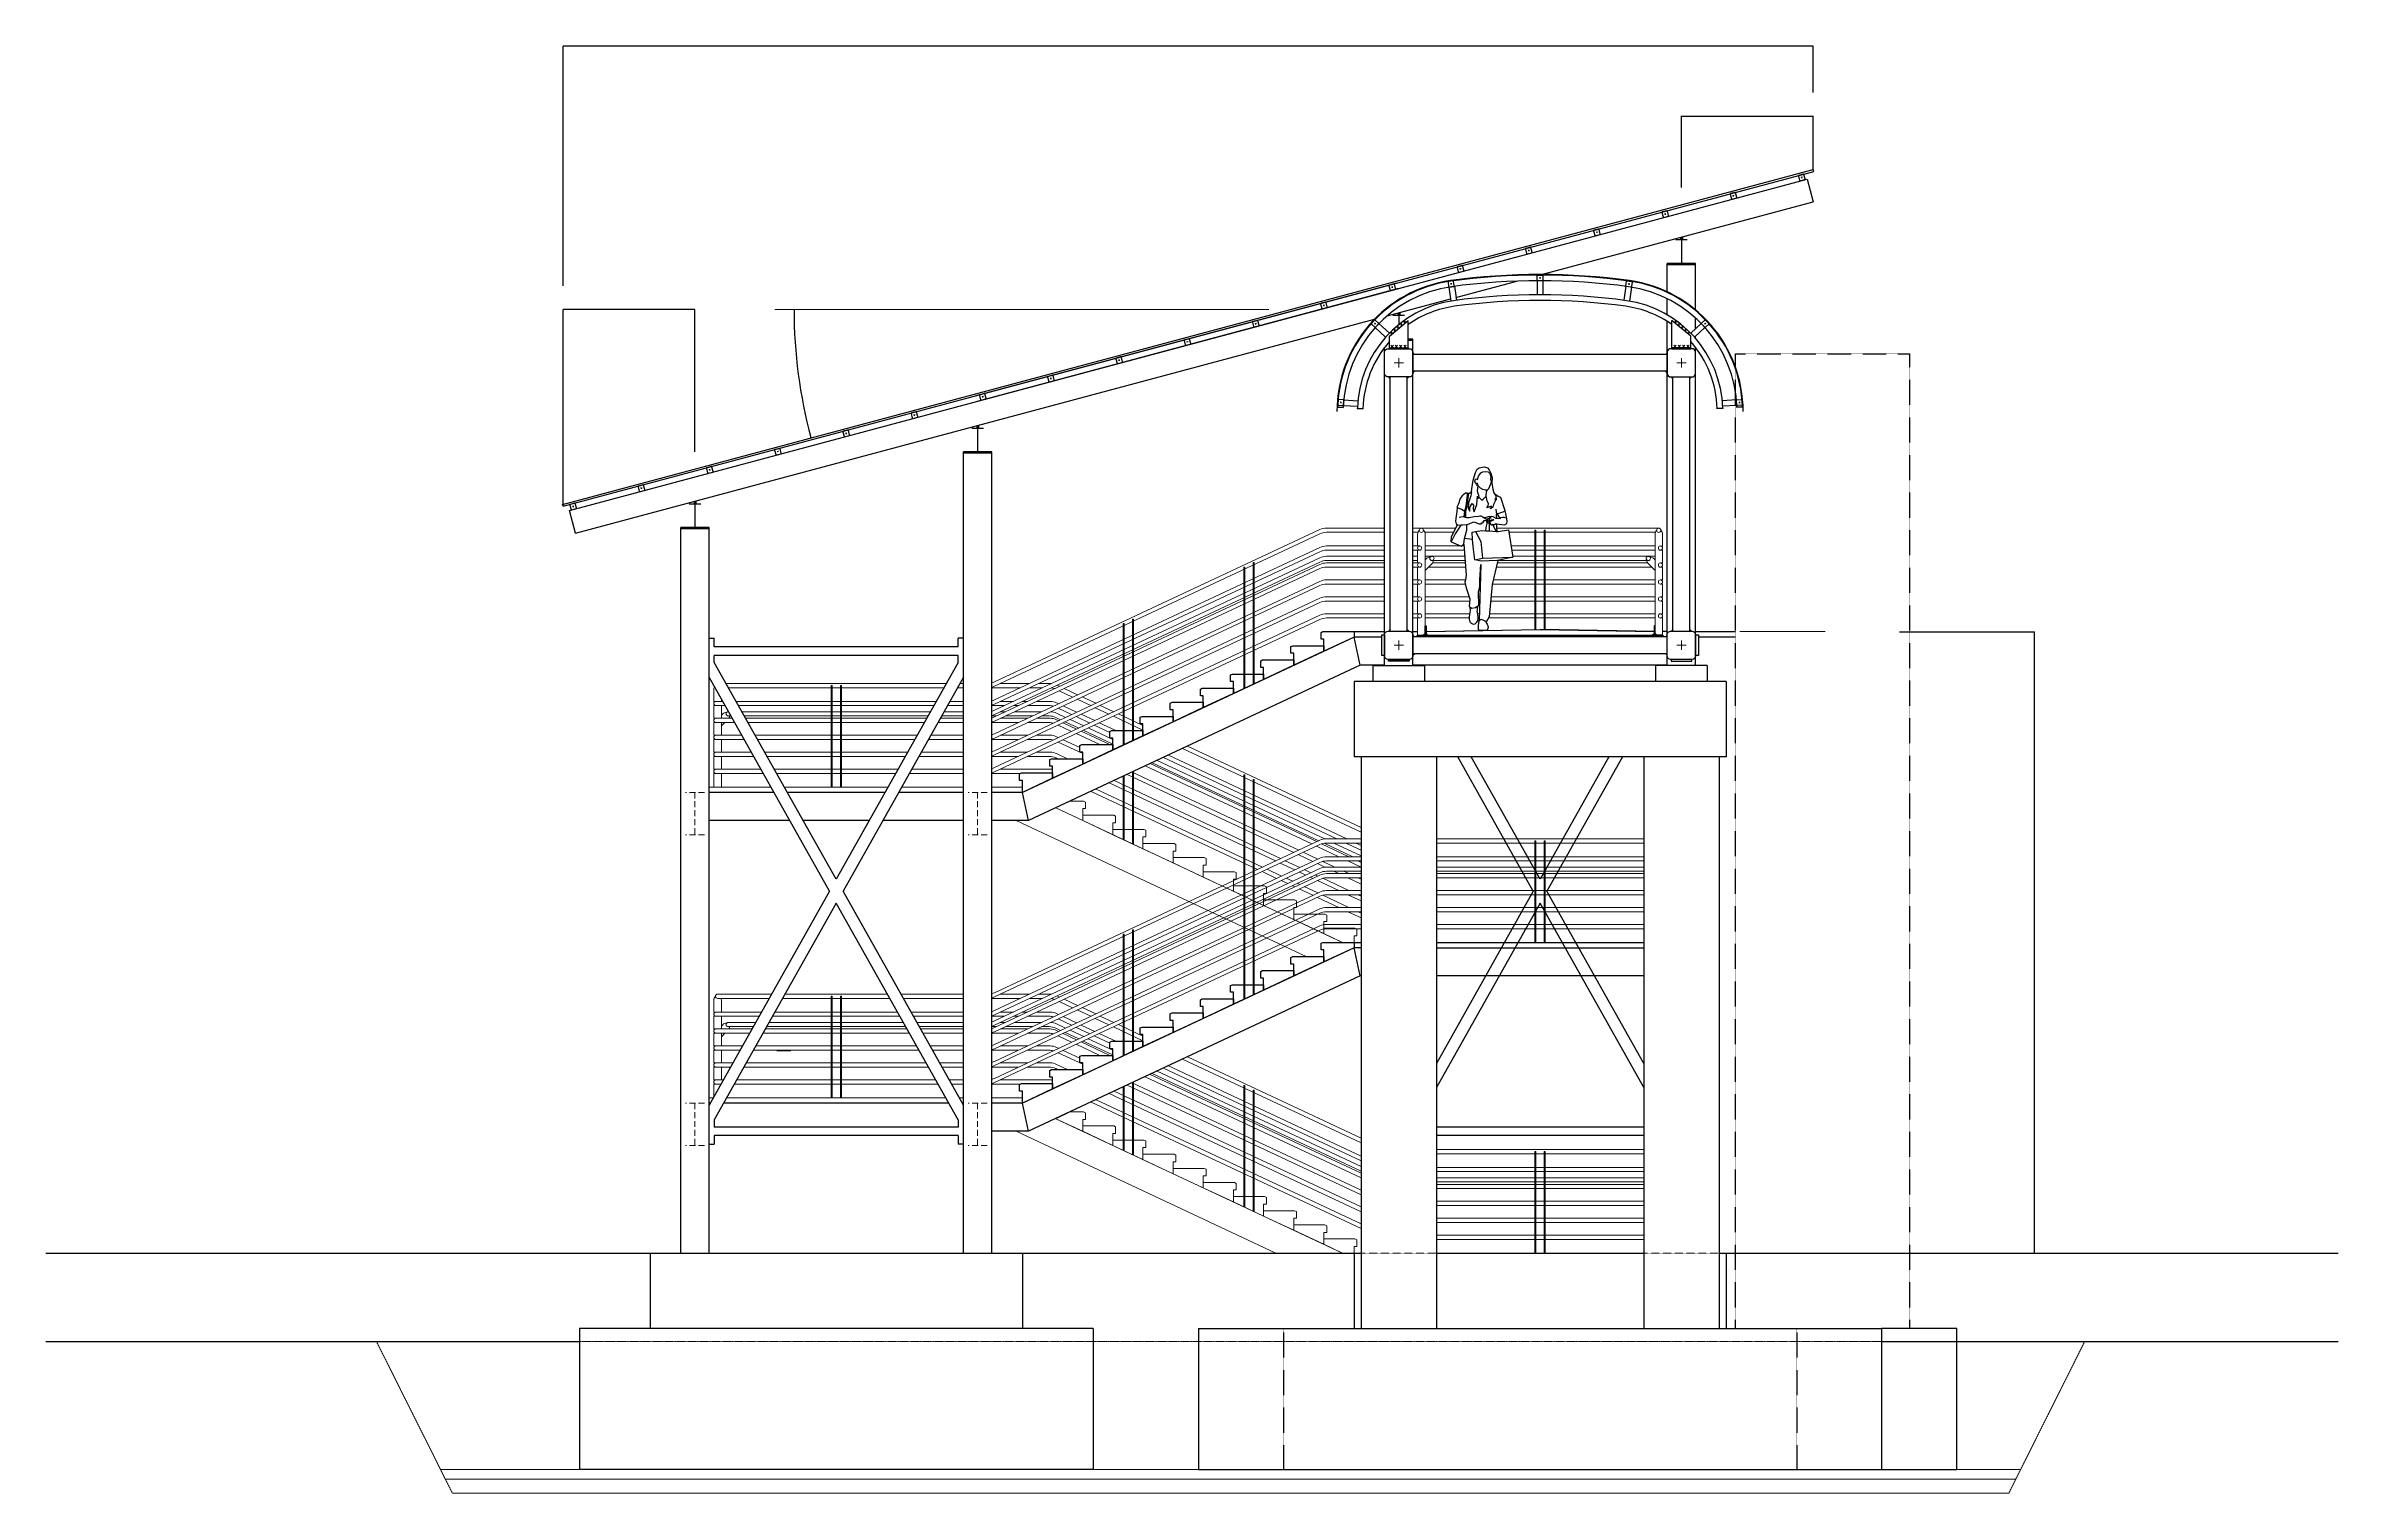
# Model space of a CAD drawing. Header units: millimetres. Extents: x -54986 to 52073, y -1196 to 63678.
# Drawn here: x 25283 to 49614, y 17592 to 32964 of the extents above; entities that cross this region are included whole.
import ezdxf

# ---------------------------------------------------------------- set-up
doc = ezdxf.new("R2010")
doc.units = ezdxf.units.MM
doc.linetypes.add('HIDDEN2', pattern=[4.7625, 3.175, -1.5875])
doc.layers.add('0_ANNOT_Dimensions', color=7, linetype='Continuous')
doc.styles.get("Standard").update_dxf_attribs({"font": 'arial.ttf'})
doc.dimstyles.new('ISO-25', dxfattribs={"dimtxt": 2.5, "dimasz": 2.5, "dimexe": 1.25, "dimexo": 0.625, "dimtad": 1, "dimtxsty": 'Standard', "dimcen": 2.5, "dimadec": 0, "dimazin": 0, "dimtfac": 1, "dimtmove": 0, "dimatfit": 3, "dimfxl": 1, "dimarcsym": 0})

# ---------------------------------------------------------------- blocks, each defined once
blk = doc.blocks.new('A$Cbbb50859')
at = {"linetype": 'HIDDEN2', "lineweight": 13, "ltscale": 0.1}
for p, q in [((-0.5, 0), (0.5, 0)), ((0, 0), (0, -2.25)), ((-0.5, -2.25), (0.5, -2.25))]:
    blk.add_line(p, q, dxfattribs=at)
blk = doc.blocks.new('A$Cd778f1e8')
at = {"lineweight": 30, "ltscale": 1.25}
for p, q in [((-0.3125, 1.25), (0.3125, 1.25)), ((0, 1.25), (0, 0)), ((-0.3125, 0), (0.3125, 0))]:
    blk.add_line(p, q, dxfattribs=at)
blk = doc.blocks.new('A$C7F430C50')
for p, q in [((-0.07, 0), (0.07, 0)), ((0, 0.07), (0, -0.07))]:
    blk.add_line(p, q)
at = {"lineweight": 30}
blk.add_lwpolyline([(-0.24, -0.3), (0.24, -0.3, 0.414214), (0.3, -0.24), (0.3, 0.24, 0.414214), (0.24, 0.3), (-0.24, 0.3, 0.414214), (-0.3, 0.24), (-0.3, -0.24, 0.414214)], format="xyb", close=True, dxfattribs=at)
blk = doc.blocks.new('*D165')
at = {"layer": '0_ANNOT_Dimensions', "color": 0, "lineweight": -2, "transparency": 16777216}
for p, q in [((44959, 26742), (46392, 26742)), ((46390, 20145), (46390, 26740)), ((46391, 20142), (46392, 20142))]:
    blk.add_line(p, q, dxfattribs=at)
at = {"layer": '0_ANNOT_Dimensions', "color": 0, "transparency": 16777216}
for points in [[(46390, 26740), (46391, 26740), (46390, 26742)], [(46390, 20145), (46391, 20145), (46390, 20142)]]:
    blk.add_solid(points, dxfattribs=at)
at = {"layer": 'Defpoints', "color": 0, "transparency": 16777216}
for p in [(44958, 26742), (46390, 26742), (46390, 20142)]:
    blk.add_point(p, dxfattribs=at)
at = {"layer": '0_ANNOT_Dimensions', "color": 0, "transparency": 16777216, "insert": (46389, 23442), "char_height": 2.5, "attachment_point": 5, "rotation": 90}
blk.add_mtext('6600', dxfattribs=at)
blk = doc.blocks.new('_Open')
at = {"color": 0, "linetype": 'ByBlock', "lineweight": -2}
for p, q in [((-1, 0.2), (0, 0)), ((-1, -0.2), (0, 0)), ((0, 0), (-1, 0))]:
    blk.add_line(p, q, dxfattribs=at)
blk = doc.blocks.new('*D182')
at = {"layer": '0_ANNOT_Dimensions', "color": 0, "lineweight": -2, "transparency": 16777216}
blk.add_arc((38489, 30163), 5264, 180.0272, 194.9728, dxfattribs=at)
at = {"layer": 'Defpoints', "color": 0, "transparency": 16777216}
for p in [(44043, 31652), (33020, 30163), (38264, 30163), (33245, 29704), (30768, 28095)]:
    blk.add_point(p, dxfattribs=at)
at = {"layer": '0_ANNOT_Dimensions', "color": 0, "lineweight": -2, "transparency": 16777216, "xscale": 2.5, "yscale": 2.5, "zscale": 2.5}
for p, rotation in [((33225, 30163), 90.01360598422153), ((33404, 28801), 284.9863940157866)]:
    blk.add_blockref('_Open', p, dxfattribs=dict(at, rotation=rotation))
at = {"layer": '0_ANNOT_Dimensions', "color": 0, "transparency": 16777216, "insert": (33272, 29476), "char_height": 2.5, "attachment_point": 5, "rotation": 277.5}
blk.add_mtext('15%%D', dxfattribs=at)
blk = doc.blocks.new('*D183')
at = {"layer": '0_ANNOT_Dimensions', "color": 0, "lineweight": -2, "transparency": 16777216}
for p, q in [((30773, 28075), (30773, 30165)), ((32171, 30163), (30776, 30163)), ((32173, 28653), (32173, 30165))]:
    blk.add_line(p, q, dxfattribs=at)
at = {"layer": '0_ANNOT_Dimensions', "color": 0, "transparency": 16777216}
for points in [[(30776, 30164), (30776, 30163), (30773, 30163)], [(32171, 30164), (32171, 30163), (32173, 30163)]]:
    blk.add_solid(points, dxfattribs=at)
at = {"layer": 'Defpoints', "color": 0, "transparency": 16777216}
for p in [(30773, 30163), (32173, 28653), (30773, 28074)]:
    blk.add_point(p, dxfattribs=at)
at = {"layer": '0_ANNOT_Dimensions', "color": 0, "transparency": 16777216, "insert": (31473, 30165), "char_height": 2.5, "attachment_point": 5}
blk.add_mtext('1530', dxfattribs=at)
blk = doc.blocks.new('*D184')
at = {"layer": '0_ANNOT_Dimensions', "color": 0, "lineweight": -2, "transparency": 16777216}
for p, q in [((42643, 31459), (42643, 32220)), ((42646, 32219), (44041, 32219)), ((44043, 31652), (44043, 32220))]:
    blk.add_line(p, q, dxfattribs=at)
at = {"layer": '0_ANNOT_Dimensions', "color": 0, "transparency": 16777216}
for points in [[(42646, 32219), (42646, 32219), (42643, 32219)], [(44041, 32219), (44041, 32219), (44043, 32219)]]:
    blk.add_solid(points, dxfattribs=at)
at = {"layer": 'Defpoints', "color": 0, "transparency": 16777216}
for p in [(44043, 32219), (44043, 31652), (42643, 31458)]:
    blk.add_point(p, dxfattribs=at)
at = {"layer": '0_ANNOT_Dimensions', "color": 0, "transparency": 16777216, "insert": (43343, 32221), "char_height": 2.5, "attachment_point": 5}
blk.add_mtext('1430', dxfattribs=at)
blk = doc.blocks.new('*D166')
at = {"layer": '0_ANNOT_Dimensions', "color": 0, "lineweight": -2, "transparency": 16777216}
for p, q in [((30773, 30414), (30773, 32962)), ((44041, 32961), (30776, 32961)), ((44043, 32470), (44043, 32962))]:
    blk.add_line(p, q, dxfattribs=at)
at = {"layer": '0_ANNOT_Dimensions', "color": 0, "transparency": 16777216}
for points in [[(30776, 32961), (30776, 32960), (30773, 32961)], [(44041, 32961), (44041, 32960), (44043, 32961)]]:
    blk.add_solid(points, dxfattribs=at)
at = {"layer": 'Defpoints', "color": 0, "transparency": 16777216}
for p in [(30773, 32961), (44043, 32469), (30773, 30413)]:
    blk.add_point(p, dxfattribs=at)
at = {"layer": '0_ANNOT_Dimensions', "color": 0, "transparency": 16777216, "insert": (37408, 32963), "char_height": 2.5, "attachment_point": 5}
blk.add_mtext('13430', dxfattribs=at)
blk = doc.blocks.new('A$C72a63508')
at = {"lineweight": 13}
for p, q in [((-0.5, 0), (0.5, 0)), ((0, -0.5), (0, 0.5))]:
    blk.add_line(p, q, dxfattribs=at)
at = {"lineweight": 30}
blk.add_lwpolyline([(-1.14, -1.5), (1.14, -1.5, 0.414214), (1.5, -1.14), (1.5, 1.14, 0.414214), (1.14, 1.5), (-1.14, 1.5, 0.414214), (-1.5, 1.14), (-1.5, -1.14, 0.414214)], format="xyb", close=True, dxfattribs=at)
blk = doc.blocks.new('A$Cb8954d9d')
h = blk.add_hatch(color=256)
h.dxf.hatch_style = 1
h.paths.add_polyline_path([(-6.75, 15.98), (-6.67, 15.9), (-6.75, 15.9)])
h = blk.add_hatch(color=256)
h.dxf.hatch_style = 1
h.paths.add_polyline_path([(6.75, 15.98), (6.67, 15.9), (6.75, 15.9)])
h = blk.add_hatch(color=256)
h.dxf.hatch_style = 1
h.paths.add_polyline_path([(-7.95, 14.62), (-8.03, 14.7), (-7.95, 14.7)])
h = blk.add_hatch(color=256)
h.dxf.hatch_style = 1
h.paths.add_polyline_path([(-7.05, 14.62), (-6.97, 14.7), (-7.05, 14.7)])
h = blk.add_hatch(color=256)
h.dxf.hatch_style = 1
h.paths.add_polyline_path([(-6.75, 14.92), (-6.67, 15), (-6.75, 15)])
h = blk.add_hatch(color=256)
h.dxf.hatch_style = 1
h.paths.add_polyline_path([(6.75, 14.92), (6.67, 15), (6.75, 15)])
h = blk.add_hatch(color=256)
h.dxf.hatch_style = 1
h.paths.add_polyline_path([(7.05, 14.62), (6.97, 14.7), (7.05, 14.7)])
h = blk.add_hatch(color=256)
h.dxf.hatch_style = 1
h.paths.add_polyline_path([(7.95, 14.62), (8.03, 14.7), (7.95, 14.7)])
h = blk.add_hatch(color=256)
h.dxf.hatch_style = 1
h.paths.add_polyline_path([(-7.95, 1.28), (-8.03, 1.2), (-7.95, 1.2)])
h = blk.add_hatch(color=256)
h.dxf.hatch_style = 1
h.paths.add_polyline_path([(-7.05, 1.28), (-6.97, 1.2), (-7.05, 1.2)])
h = blk.add_hatch(color=256)
h.dxf.hatch_style = 1
h.paths.add_polyline_path([(7.05, 1.28), (6.97, 1.2), (7.05, 1.2)])
h = blk.add_hatch(color=256)
h.dxf.hatch_style = 1
h.paths.add_polyline_path([(7.95, 1.28), (8.03, 1.2), (7.95, 1.2)])
h = blk.add_hatch(color=256)
h.dxf.hatch_style = 1
h.paths.add_polyline_path([(-6.75, 0.98), (-6.67, 0.9), (-6.75, 0.9)])
h = blk.add_hatch(color=256)
h.dxf.hatch_style = 1
h.paths.add_polyline_path([(-6.75, -0.08), (-6.67, 0), (-6.75, 0)])
h = blk.add_hatch(color=256)
h.dxf.hatch_style = 1
h.paths.add_polyline_path([(-6.5, 0.98), (-6.5, 0.9), (-6.58, 0.9)])
h = blk.add_hatch(color=256)
h.dxf.hatch_style = 1
h.paths.add_polyline_path([(-6.1, 1.08), (-6.2, 0.98), (-6.1, 0.98)])
h = blk.add_hatch(color=256)
h.dxf.hatch_style = 1
h.paths.add_polyline_path([(-6.05, 1.08), (-5.95, 0.98), (-6.05, 0.98)])
h = blk.add_hatch(color=256)
h.dxf.hatch_style = 1
h.paths.add_polyline_path([(5.95, 0.98), (6.05, 0.98), (6.05, 1.08)])
h = blk.add_hatch(color=256)
h.dxf.hatch_style = 1
h.paths.add_polyline_path([(6.2, 0.98), (6.1, 0.98), (6.1, 1.08)])
h = blk.add_hatch(color=256)
h.dxf.hatch_style = 1
h.paths.add_polyline_path([(6.5, 0.98), (6.5, 0.9), (6.58, 0.9)])
h = blk.add_hatch(color=256)
h.dxf.hatch_style = 1
h.paths.add_polyline_path([(6.75, 0.98), (6.67, 0.9), (6.75, 0.9)])
h = blk.add_hatch(color=256)
h.dxf.hatch_style = 1
h.paths.add_polyline_path([(6.75, -0.08), (6.67, 0), (6.75, 0)])
at = {"lineweight": 30}
for p, q in [((-4.85, 19.47), (-4.74, 18.73)), ((-4.55, 19.52), (-4.44, 18.77)), ((-0.15, 19.81), (-0.15, 19.06)), ((0.15, 19.81), (0.15, 19.06)), ((4.55, 19.52), (4.44, 18.77)), ((4.85, 19.47), (4.74, 18.73)), ((-8.75, 17.32), (-8.2, 16.81)), ((-8.55, 17.54), (-8, 17.03)), ((-8, 16.87), (-7, 17.69)), ((-7, 16.25), (-7, 17.69)), ((7, 16.25), (7, 17.69)), ((8, 16.87), (7, 17.69)), ((8.55, 17.54), (8, 17.03)), ((8.75, 17.32), (8.2, 16.81)), ((-8, 16.25), (-8, 16.87)), ((6.75, 15.9), (-6.75, 15.9)), ((8, 16.25), (8, 16.87)), ((-7.95, 1.2), (-7.95, 14.7)), ((-7.05, 1.2), (-7.05, 14.7)), ((6.75, 15), (-6.75, 15)), ((7.05, 1.2), (7.05, 14.7)), ((7.95, 1.2), (7.95, 14.7)), ((-10.42, 13.49), (-9.67, 13.44)), ((10.42, 13.49), (9.67, 13.44)), ((-10.75, 13.11), (-10.45, 13.09)), ((-10.75, 13.11), (-10.75, 13.09)), ((-10.75, 13.09), (-10.45, 13.07)), ((-10.45, 13.09), (-10.45, 13.07)), ((-10.44, 13.19), (-9.69, 13.14)), ((-9.7, 13.04), (-9.4, 13.02)), ((-9.7, 13.04), (-9.7, 13.02)), ((-9.7, 13.02), (-9.4, 13)), ((-9.4, 13.02), (-9.4, 13)), ((9.7, 13.04), (9.4, 13.02)), ((9.7, 13.02), (9.4, 13)), ((9.4, 13.02), (9.4, 13)), ((10.44, 13.19), (9.69, 13.14)), ((9.7, 13.04), (9.7, 13.02)), ((10.75, 13.11), (10.45, 13.09)), ((10.75, 13.09), (10.45, 13.07)), ((10.45, 13.09), (10.45, 13.07)), ((10.75, 13.11), (10.75, 13.09)), ((6.75, 0.9), (-6.75, 0.9)), ((6.75, 0), (-6.75, 0)), ((-6.2, 0.98), (-6.1, 1.08)), ((6.2, 0.98), (6.1, 1.08))]:
    blk.add_line(p, q, dxfattribs=at)
at = {"lineweight": 13}
for p, q in [((-7.97, 17.05), (-7.8, 17.04)), ((-7.89, 17.14), (-7.9, 16.95)), ((-7.81, 17.2), (-7.62, 17.18)), ((-7.71, 17.29), (-7.73, 17.1)), ((-7.64, 17.35), (-7.45, 17.33)), ((-7.53, 17.43), (-7.55, 17.24)), ((-7.46, 17.49), (-7.27, 17.47)), ((-7.36, 17.57), (-7.38, 17.39)), ((-7.28, 17.63), (-7.1, 17.62)), ((-7.18, 17.72), (-7.2, 17.53)), ((7.28, 17.63), (7.1, 17.62)), ((7.18, 17.72), (7.2, 17.53)), ((7.46, 17.49), (7.27, 17.47)), ((7.36, 17.57), (7.38, 17.39)), ((7.64, 17.35), (7.45, 17.33)), ((7.53, 17.43), (7.55, 17.24)), ((7.81, 17.2), (7.62, 17.18)), ((7.71, 17.29), (7.73, 17.1)), ((7.97, 17.05), (7.8, 17.04)), ((7.89, 17.14), (7.9, 16.95)), ((-7.92, 16.38), (-7.78, 16.25)), ((-7.78, 16.38), (-7.92, 16.25)), ((-7.69, 16.38), (-7.56, 16.25)), ((-7.56, 16.38), (-7.69, 16.25)), ((-7.46, 16.38), (-7.33, 16.25)), ((-7.33, 16.38), (-7.46, 16.25)), ((-7.23, 16.38), (-7.1, 16.25)), ((-7.1, 16.38), (-7.23, 16.25)), ((7.23, 16.38), (7.1, 16.25)), ((7.1, 16.38), (7.23, 16.25)), ((7.46, 16.38), (7.33, 16.25)), ((7.33, 16.38), (7.46, 16.25)), ((7.69, 16.38), (7.56, 16.25)), ((7.56, 16.38), (7.69, 16.25)), ((7.92, 16.38), (7.78, 16.25)), ((7.78, 16.38), (7.92, 16.25))]:
    blk.add_line(p, q, dxfattribs=at)
for p, q in [((-6.75, 15.98), (-6.67, 15.9)), ((6.75, 15.98), (6.67, 15.9)), ((-7.95, 14.62), (-8.03, 14.7)), ((-7.05, 14.62), (-6.97, 14.7)), ((-6.75, 14.92), (-6.67, 15)), ((6.75, 14.92), (6.67, 15)), ((7.05, 14.62), (6.97, 14.7)), ((7.95, 14.62), (8.03, 14.7)), ((-7.95, 1.28), (-8.03, 1.2)), ((-7.05, 1.28), (-6.97, 1.2)), ((7.05, 1.28), (6.97, 1.2)), ((7.95, 1.28), (8.03, 1.2)), ((-6.75, 0.98), (-6.67, 0.9)), ((-6.75, -0.08), (-6.67, 0)), ((-6.5, 0.98), (-6.58, 0.9)), ((-6.5, 0.98), (-6.2, 0.98)), ((-5.95, 0.98), (-6.05, 1.08)), ((5.95, 0.98), (6.05, 1.08)), ((6.2, 0.98), (6.1, 1.08)), ((6.5, 0.98), (6.2, 0.98)), ((6.5, 0.98), (6.58, 0.9)), ((6.75, 0.98), (6.67, 0.9)), ((6.75, -0.08), (6.67, 0)), ((-7.93, -0.3), (-7.07, -0.3)), ((-7.62, -0.3), (-7.38, -0.3)), ((7.07, -0.4), (7.93, -0.4))]:
    blk.add_line(p, q)
at = {"lineweight": 30}
for points in [[(-7, 16.2), (-8, 16.2), (-8, 16.25), (-7, 16.25)], [(7, 16.2), (8, 16.2), (8, 16.25), (7, 16.25)], [(-8.25, -0.1), (-8.4, -0.1), (-8.4, 1), (-8.25, 1)], [(6.5, 0.9), (-6.5, 0.9), (-6.5, 0.98), (6.5, 0.98)], [(8.4, -0.1), (8.25, -0.1), (8.25, 1), (8.4, 1)], [(-6.95, -0.4), (-8.05, -0.4), (-8.05, -0.3), (-6.95, -0.3)], [(6.95, -0.4), (8.05, -0.4), (8.05, -0.3), (6.95, -0.3)]]:
    blk.add_lwpolyline(points, close=True, dxfattribs=at)
at = {"lineweight": 13}
for points in [[(-6.05, 0.98), (-6.1, 0.98), (-6.1, 1.48), (-6.05, 1.48)], [(6.05, 0.98), (6.1, 0.98), (6.1, 1.48), (6.05, 1.48)]]:
    blk.add_lwpolyline(points, close=True, dxfattribs=at)
blk.add_lwpolyline([(-6.05, 1.19), (0, 1.28), (6.05, 1.19)])
at = {"lineweight": 30}
for centre, radius, start, end in [((-3.75, 12.86), 7.03, 98.1492, 180), ((-3.75, 12.86), 7, 98.15, 177.9547), ((-3.75, 12.86), 6.7, 98.15, 178.0464), ((0, -15.04), 35.18, 82.246, 97.754), ((0, -15.04), 35.15, 82.2461, 97.7539), ((0, -15.04), 34.85, 82.2497, 97.7503), ((3.75, 12.86), 6.7, 1.9536, 81.85), ((3.75, 12.86), 7, 2.0453, 81.85), ((3.75, 12.86), 7.03, 360, 81.8508), ((-3.75, 12.86), 5.95, 98.15, 178.3161), ((-3.75, 12.86), 5.65, 98.15, 125.1154), ((0, -15.04), 34.1, 82.2583, 97.7417), ((0, -15.04), 33.8, 82.262, 97.738), ((3.75, 12.86), 5.65, 54.8846, 81.85), ((3.75, 12.86), 5.95, 1.6839, 81.85), ((-3.75, 12.86), 5.65, 138.7828, 178.4441), ((3.75, 12.86), 5.65, 1.5559, 41.2172)]:
    blk.add_arc(centre, radius, start, end, dxfattribs=at)
for p, xscale, yscale, zscale, rotation in [((-4.72, 19.64), 0.5, 0.5, 0.5, 188.1499999999919), ((0, 19.96), -0.5, 0.5, 0.5, 180), ((4.72, 19.64), -0.5, 0.5, 0.5, 171.8500000000081), ((-8.76, 17.53), 0.4999999999999999, 0.4999999999999999, 0.4999999999999999, 227.0289999952449), ((8.76, 17.53), -0.4999999999999999, 0.4999999999999999, 0.4999999999999999, 132.9710000047551), ((-10.58, 13.35), 0.5, 0.5, 0.5, 265.9079999952447), ((10.58, 13.35), -0.5, 0.5, 0.5, 94.09200000475528)]:
    blk.add_blockref('A$C7F430C50', p, dxfattribs=dict(xscale=xscale, yscale=yscale, zscale=zscale, rotation=rotation))
at = {"yscale": 0.5, "zscale": 0.5}
for p, xscale in [((-7.5, 15.45), -0.5), ((7.5, 15.45), 0.5), ((-7.5, 0.45), -0.5), ((7.5, 0.45), -0.5)]:
    blk.add_blockref('A$C72a63508', p, dxfattribs=dict(at, xscale=xscale))
blk = doc.blocks.new('A$C06cae401')
at = {"lineweight": 13}
for p, q in [((-0.4, 4.74), (-0.4, 5.37)), ((0, 0), (0, 5.37)), ((-0.4, 4.74), (-0.29, 4.74)), ((-0.4, 4.74), (-0.29, 4.74)), ((-0.4, 4.52), (-0.29, 4.52)), ((-0.4, 3.84), (-0.4, 4.52)), ((-0.4, 4.52), (-0.29, 4.52)), ((-0.4, 3.84), (-0.29, 3.84)), ((0, 4), (0.07, 4.07)), ((0, 3.44), (0.35, 3.79)), ((-0.4, 2.94), (-0.4, 3.62)), ((-0.4, 3.62), (-0.29, 3.62)), ((-0.4, 2.94), (-0.29, 2.94)), ((-0.4, 2.04), (-0.4, 2.72)), ((-0.4, 2.72), (-0.29, 2.72)), ((-0.4, 2.04), (-0.29, 2.04)), ((-0.4, 1.14), (-0.4, 1.82)), ((-0.4, 1.82), (-0.29, 1.82)), ((-0.4, 1.14), (-0.29, 1.14)), ((-0.4, 1.14), (-0.29, 1.14)), ((-0.4, 0.92), (-0.29, 0.92)), ((-0.4, 0), (-0.4, 0.92)), ((-0.4, 0.92), (-0.29, 0.92))]:
    blk.add_line(p, q, dxfattribs=at)
for centre in [(-0.2, 5.58), (-0.29, 4.63), (-0.29, 3.73), (0.36, 4.08), (-0.29, 2.83), (-0.29, 1.93), (-0.29, 1.03)]:
    blk.add_circle(centre, 0.113, dxfattribs=at)
for centre, start, end in [((-0.1, 5.37), 135, 180), ((-0.3, 5.37), 0, 45), ((0.28, 3.86), 90, 135), ((0.14, 4), 315, 0)]:
    blk.add_arc(centre, 0.299, start, end, dxfattribs=at)
blk = doc.blocks.new('Z02')
at = {"color": 0, "flags": 128}
for points in [[(-0.169, 1.133), (-0.15, 1.139), (-0.128, 1.141), (-0.117, 1.138), (-0.106, 1.135), (-0.097, 1.132), (-0.097, 1.138), (-0.099, 1.195), (-0.085, 1.25), (-0.07, 1.368), (-0.072, 1.378), (-0.074, 1.387), (-0.066, 1.386), (-0.039, 1.403), (-0.045, 1.359), (-0.069, 1.285), (-0.074, 1.23), (-0.054, 1.196), (-0.056, 1.24), (-0.032, 1.28), (-0.018, 1.26), (-0.02, 1.223), (-0.011, 1.191), (0.017, 1.27), (0.027, 1.357), (0.033, 1.331), (0.04, 1.347), (0.07, 1.314), (0.086, 1.325), (0.117, 1.356), (0.116, 1.362), (0.123, 1.403), (0.13, 1.419), (0.109, 1.419), (0.082, 1.428), (0.058, 1.44), (0.033, 1.465), (0.03, 1.484), (0.025, 1.492), (0.02, 1.49), (0.015, 1.49), (0.012, 1.482), (0.015, 1.472), (0.027, 1.476), (0.024, 1.487), (0.02, 1.49)], [(-0.039, 1.403), (-0.036, 1.434), (-0.019, 1.525), (0.004, 1.609), (0.021, 1.645), (0.045, 1.656), (0.079, 1.664), (0.099, 1.667), (0.133, 1.657), (0.15, 1.637), (0.168, 1.6), (0.181, 1.553), (0.179, 1.494), (0.188, 1.431), (0.2, 1.393), (0.207, 1.383)], [(0.015, 1.49), (0.005, 1.496), (-0.001, 1.515), (0.004, 1.536), (0.017, 1.541), (0.025, 1.531), (0.031, 1.545), (0.038, 1.57), (0.048, 1.583), (0.06, 1.606), (0.084, 1.616), (0.11, 1.62), (0.139, 1.615), (0.156, 1.597), (0.166, 1.561), (0.164, 1.539), (0.168, 1.528), (0.17, 1.507), (0.163, 1.483), (0.153, 1.458), (0.146, 1.44), (0.138, 1.426), (0.13, 1.419)], [(0.04, 1.347), (0.043, 1.353), (0.031, 1.394), (0.024, 1.413), (0.033, 1.465)], [(-0.189, 1.238), (-0.193, 1.195), (-0.206, 1.118), (-0.207, 1.091), (-0.2, 1.063), (-0.186, 1.051), (-0.15, 1.049)], [(-0.083, 1.388), (-0.1, 1.389), (-0.137, 1.361), (-0.16, 1.331), (-0.176, 1.277), (-0.195, 1.241), (-0.189, 1.238), (-0.145, 1.219), (-0.108, 1.196), (-0.093, 1.251), (-0.08, 1.368), (-0.083, 1.388), (-0.074, 1.387)], [(0.152, 0.987), (0.154, 1.067), (0.155, 1.075), (0.163, 1.075), (0.161, 1.064), (0.178, 1.054), (0.185, 1.055), (0.207, 1.057), (0.22, 1.065), (0.229, 1.064), (0.311, 1.052), (0.337, 1.068), (0.339, 1.086), (0.333, 1.138), (0.319, 1.202), (0.272, 1.344), (0.245, 1.355), (0.207, 1.383), (0.221, 1.361), (0.224, 1.315), (0.215, 1.331), (0.212, 1.304), (0.195, 1.269), (0.188, 1.24), (0.165, 1.224), (0.174, 1.251), (0.126, 1.234), (0.139, 1.254), (0.144, 1.277), (0.127, 1.307), (0.117, 1.356)], [(0.222, 1.217), (0.224, 1.186), (0.229, 1.177), (0.225, 1.154), (0.226, 1.123), (0.265, 1.119), (0.275, 1.13), (0.292, 1.133), (0.305, 1.134), (0.324, 1.126)], [(-0.088, 1.053), (-0.133, 1.048), (-0.15, 1.049), (-0.21, 0.958), (-0.253, 0.872), (-0.148, 0.827), (-0.12, 0.847), (-0.112, 0.907), (-0.089, 0.996), (-0.088, 1.053), (-0.048, 1.069), (-0.009, 1.084), (0.041, 1.063), (0.066, 1.062), (0.073, 1.074), (0.083, 1.075), (0.088, 1.082), (0.085, 1.091), (0.096, 1.092), (0.098, 1.103), (0.127, 1.097), (0.133, 1.105), (0.131, 1.11), (0.116, 1.114), (0.112, 1.115), (0.097, 1.126), (0.152, 1.143), (0.153, 1.14)], [(-0.253, 0.872), (-0.25, 0.93), (-0.186, 1.051)], [(-0.117, 1.138), (-0.108, 1.196), (-0.106, 1.138), (-0.106, 1.135)], [(-0.097, 1.132), (-0.091, 1.131), (-0.063, 1.131), (-0.009, 1.141), (0.037, 1.145), (0.049, 1.149), (0.06, 1.148), (0.083, 1.136), (0.097, 1.126)], [(0.24, 0.674), (0.236, 0.673), (0.065, 0.667), (-0.004, 0.679), (-0.022, 0.823), (-0.026, 0.898), (-0.031, 0.974), (0.006, 0.981), (0.07, 0.991), (0.115, 0.989), (0.152, 0.987), (0.225, 0.983), (0.232, 0.983), (0.245, 0.982), (0.353, 0.999), (0.4, 0.709), (0.24, 0.674), (0.182, 0.42), (0.151, 0.076), (0.12, 0.025), (0.113, 0.018), (0.128, -0.002), (0.139, -0.031), (0.137, -0.049), (0.127, -0.07), (0.043, -0.07), (0.038, -0.061), (0.038, -0.014), (0.043, 0.026), (0.044, 0.037), (0.066, 0.052), (0.12, 0.025)], [(0.006, 0.981), (0.061, 0.877), (0.079, 0.699)], [(0.115, 0.989), (0.119, 1.025), (0.13, 1.068), (0.133, 1.077), (0.138, 1.089), (0.149, 1.098), (0.164, 1.095), (0.118, 1.092), (0.12, 1.084), (0.133, 1.077), (0.139, 1.075), (0.155, 1.075), (0.158, 1.088), (0.174, 1.096), (0.182, 1.097), (0.199, 1.107), (0.188, 1.107), (0.153, 1.1), (0.145, 1.108), (0.159, 1.125), (0.156, 1.134), (0.153, 1.14), (0.175, 1.143), (0.187, 1.14), (0.22, 1.124), (0.226, 1.123)], [(0.116, 1.114), (0.159, 1.125), (0.172, 1.128), (0.156, 1.134)], [(0.164, 1.095), (0.174, 1.096)], [(0.185, 1.055), (0.225, 0.983)], [(0.229, 1.064), (0.228, 1.028), (0.232, 0.983)], [(0.229, 1.177), (0.235, 1.167), (0.259, 1.125), (0.265, 1.119)], [(0.319, 1.202), (0.296, 1.187), (0.269, 1.179), (0.235, 1.167)], [(-0.12, 0.847), (-0.094, 0.519), (-0.103, 0.468), (-0.109, 0.442), (-0.093, 0.382), (-0.055, 0.267), (-0.063, 0.185), (-0.055, 0.18), (-0.033, 0.169), (0.005, 0.173), (0.031, 0.191), (0.039, 0.196), (0.035, 0.342), (0.05, 0.393), (0.049, 0.467), (0.061, 0.631), (0.044, 0.037)], [(-0.026, 0.898), (-0.112, 0.907)], [(-0.004, 0.679), (0.079, 0.699), (0.4, 0.709)], [(-0.055, 0.18), (-0.052, 0.142), (-0.059, 0.099), (-0.063, 0.072), (-0.063, 0.049), (-0.055, 0.023), (-0.042, 0.007), (-0.02, -0.002), (0, 0), (0.016, 0.014), (0.029, 0.034), (0.032, 0.057), (0.028, 0.106), (0.023, 0.133), (0.025, 0.154), (0.031, 0.191)]]:
    blk.add_lwpolyline(points, dxfattribs=at)

msp = doc.modelspace()

# ---------------------------------------------------------------- hatches: boundary and pattern name
h = msp.add_hatch(color=256)
h.dxf.hatch_style = 1
h.paths.add_polyline_path([(42643.4, 30933.843), (42633.4, 30931.164), (42633.4, 30903.051), (42643.4, 30903.051)])
h.paths.add_polyline_path([(42653.4, 30936.523), (42643.4, 30933.843), (42643.4, 30903.051), (42653.4, 30903.051)])
h = msp.add_hatch(color=256)
h.dxf.hatch_style = 1
h.paths.add_polyline_path([(39643.4, 30129.996), (39633.4, 30127.316), (39633.4, 30099.204), (39643.4, 30099.204)])
h.paths.add_polyline_path([(39653.4, 30132.675), (39643.4, 30129.996), (39643.4, 30099.204), (39653.4, 30099.204)])
h = msp.add_hatch(color=256)
h.dxf.hatch_style = 1
h.paths.add_polyline_path([(35173.4, 28932.263), (35163.4, 28929.583), (35163.4, 28901.471), (35173.4, 28901.471)])
h.paths.add_polyline_path([(35183.4, 28934.942), (35173.4, 28932.263), (35173.4, 28901.471), (35183.4, 28901.471)])
h = msp.add_hatch(color=256)
h.dxf.hatch_style = 1
h.paths.add_polyline_path([(32173.4, 28128.415), (32163.4, 28125.736), (32163.4, 28097.623), (32173.4, 28097.623)])
h.paths.add_polyline_path([(32183.4, 28131.095), (32173.4, 28128.415), (32173.4, 28097.623), (32183.4, 28097.623)])

# ---------------------------------------------------------------- linework, layer by layer
at = {"lineweight": 30}
for p, q in [((30767.965, 28094.506), (44043.4, 31651.648)), ((30773.4, 28074.222), (44048.835, 31631.364)), ((44048.835, 31631.364), (44043.4, 31651.648)), ((30840.104, 28029.979), (43976.695, 31549.918)), ((43976.695, 31549.918), (44041.4, 31308.436)), ((41159.998, 30536.367), (44041.4, 31308.436)), ((40250.089, 30292.558), (40897.573, 30466.05)), ((42493.4, 30351.798), (42493.4, 30653.051)), ((42793.4, 30653.051), (42493.4, 30653.051)), ((42793.4, 30639.051), (42493.4, 30639.051)), ((42793.4, 30160.451), (42793.4, 30653.051)), ((39520.722, 30097.124), (40191.717, 30276.917)), ((42493.4, 30107.911), (42493.4, 30278.415)), ((30904.809, 27788.497), (39385.96, 30061.015)), ((42493.4, 26381.643), (42493.4, 30037.79)), ((42793.4, 29959.662), (42793.4, 30073.023)), ((39493.4, 26381.643), (39493.4, 29763.539)), ((39793.4, 29849.204), (39743.4, 29849.204)), ((39793.4, 29835.204), (39743.4, 29835.204)), ((39793.4, 26381.643), (39793.4, 29849.204)), ((42793.4, 29858.766), (42793.4, 29877.661)), ((42793.4, 26381.643), (42793.4, 29763.539)), ((35023.4, 20142.491), (35023.4, 28651.471)), ((35323.4, 28651.471), (35023.4, 28651.471)), ((35323.4, 28637.471), (35023.4, 28637.471)), ((35323.4, 20142.491), (35323.4, 28651.471)), ((30773.4, 28074.222), (30767.965, 28094.506)), ((30904.809, 27788.497), (30840.104, 28029.979)), ((32023.4, 20142.491), (32023.4, 27847.623)), ((32323.4, 27847.623), (32023.4, 27847.623)), ((32323.4, 27833.623), (32023.4, 27833.623)), ((32323.4, 20142.491), (32323.4, 27847.623)), ((32323.4, 26671.666), (32378.4, 26671.666)), ((32378.4, 26580.666), (32378.4, 26671.666)), ((34968.4, 26580.666), (32378.4, 26580.666)), ((35023.4, 26671.666), (34968.4, 26671.666)), ((34968.4, 26580.666), (34968.4, 26671.666)), ((39168.4, 26742.491), (39493.4, 26742.491)), ((39235.224, 26385.666), (39168.4, 26685.666)), ((39793.4, 26743.27), (39843.4, 26744.024)), ((39923.4, 26745.232), (41143.4, 26763.642)), ((42363.4, 26745.232), (41143.4, 26763.642)), ((42493.4, 26743.27), (42443.4, 26744.024)), ((42793.4, 26742.491), (43218.4, 26742.491)), ((43218.4, 26685.666), (42823.4, 26685.666)), ((34968.4, 26490.666), (32378.4, 26490.666)), ((32378.4, 26415.371), (32378.4, 26490.666)), ((33673.4, 24113.149), (32378.4, 26415.371)), ((34968.4, 26415.371), (33673.4, 24113.149)), ((34968.4, 26415.371), (34968.4, 26490.666)), ((39368.4, 26381.643), (39918.4, 26381.643)), ((39368.4, 26381.643), (39368.4, 26211.643)), ((39918.4, 26381.643), (39918.4, 26211.643)), ((42918.4, 26381.643), (42368.4, 26381.643)), ((42368.4, 26381.643), (42368.4, 26211.643)), ((42918.4, 26381.643), (42918.4, 26211.643)), ((33601.69, 23985.666), (32323.4, 26258.183)), ((35023.4, 26258.183), (33745.109, 23985.666)), ((43118.4, 26211.643), (39168.4, 26211.643)), ((39168.4, 26211.643), (39168.4, 25411.643)), ((43118.4, 26211.643), (43118.4, 25411.643)), ((43118.4, 25411.643), (39168.4, 25411.643)), ((39243.4, 25411.643), (39243.4, 19342.491)), ((40043.4, 25411.643), (40043.4, 19342.491)), ((41071.69, 23985.666), (40269.578, 25411.643)), ((41143.4, 24113.149), (40412.997, 25411.643)), ((41873.803, 25411.643), (41143.4, 24113.149)), ((42017.221, 25411.643), (41215.109, 23985.666)), ((42243.4, 25411.643), (42243.4, 19342.491)), ((43043.4, 25411.643), (43043.4, 19342.491)), ((33011.065, 25035.666), (32323.4, 25035.666)), ((34192.315, 25035.666), (33154.484, 25035.666)), ((35023.4, 25035.666), (34335.734, 25035.666)), ((35715.224, 24735.666), (35648.4, 25035.666)), ((33179.815, 24735.666), (32323.4, 24735.666)), ((34023.565, 24735.666), (33323.234, 24735.666)), ((35023.4, 24735.666), (34166.984, 24735.666)), ((33601.69, 23985.666), (32323.4, 21713.149)), ((33673.4, 23858.183), (32378.4, 21555.961)), ((34968.4, 21555.961), (33673.4, 23858.183)), ((35023.4, 21713.149), (33745.109, 23985.666)), ((41071.69, 23985.666), (40043.4, 22157.594)), ((41143.4, 23858.183), (40043.4, 21902.627)), ((42243.4, 21902.627), (41143.4, 23858.183)), ((42243.4, 22157.594), (41215.109, 23985.666)), ((39168.4, 23442.491), (39243.4, 23442.491)), ((39235.224, 23085.666), (39168.4, 23385.666)), ((40043.4, 23442.491), (42243.4, 23442.491)), ((40043.4, 23385.656), (42243.4, 23385.656)), ((42243.4, 23085.666), (40043.4, 23085.666)), ((32336.065, 21735.666), (32323.4, 21735.666)), ((34867.315, 21735.666), (32479.484, 21735.666)), ((35023.4, 21735.666), (35010.734, 21735.666)), ((35715.224, 21435.666), (35648.4, 21735.666)), ((32378.4, 21555.961), (32378.4, 21480.666)), ((34968.4, 21480.666), (32378.4, 21480.666)), ((34968.4, 21555.961), (34968.4, 21480.666)), ((42243.4, 21480.666), (40043.4, 21480.666)), ((32323.4, 21299.666), (32378.4, 21299.666)), ((34968.4, 21390.666), (32378.4, 21390.666)), ((32378.4, 21390.666), (32378.4, 21299.666)), ((34968.4, 21390.666), (34968.4, 21299.666)), ((35023.4, 21299.666), (34968.4, 21299.666)), ((42243.4, 21390.666), (40043.4, 21390.666)), ((25283.477, 20142.491), (39243.4, 20142.491)), ((31698.4, 20142.491), (31698.4, 19342.491)), ((35648.4, 20142.491), (35648.4, 19342.491)), ((39168.4, 20142.491), (39168.4, 19342.491)), ((40043.4, 20142.491), (42243.4, 20142.491)), ((43043.4, 20142.491), (49614.255, 20142.491)), ((43118.4, 20142.491), (43118.4, 19342.491)), ((30948.392, 19342.491), (30948.392, 17842.491)), ((36398.408, 19342.491), (30948.392, 19342.491)), ((36398.408, 19342.491), (36398.408, 17842.491)), ((37518.392, 19342.491), (44768.408, 19342.491)), ((37518.392, 19342.491), (37518.392, 17842.491)), ((44768.408, 19342.491), (44768.408, 17842.491)), ((25283.477, 19203.031), (30948.392, 19203.031)), ((44768.408, 19203.031), (49614.255, 19203.031)), ((36398.408, 17842.491), (30948.392, 17842.491)), ((37518.392, 17842.491), (44768.408, 17842.491))]:
    msp.add_line(p, q, dxfattribs=at)
for p, q in [((42633.4, 30931.164), (42633.4, 30903.051)), ((42653.4, 30936.523), (42653.4, 30903.051)), ((35157.871, 29249.037), (39627.871, 30446.77)), ((35173.4, 29191.082), (39643.4, 30388.815)), ((39633.4, 30127.316), (39633.4, 30099.204)), ((39653.4, 30132.675), (39653.4, 30099.204)), ((35163.4, 28929.583), (35163.4, 28901.471)), ((35183.4, 28934.942), (35183.4, 28901.471)), ((32163.4, 28125.736), (32163.4, 28097.623)), ((32183.4, 28131.095), (32183.4, 28097.623)), ((32323.4, 25092.409), (32323.4, 27392.409)), ((33041.49, 22292.491), (33189.664, 22292.491))]:
    msp.add_line(p, q)
at = {"lineweight": 13}
for p, q in [((38263.717, 30163.261), (33020.142, 30163.261)), ((35351.878, 26207.999), (38805.06, 27826.885)), ((35351.878, 26162.999), (38805.06, 27781.885)), ((39493.4, 27842.488), (38875.099, 27842.488)), ((39493.4, 27797.488), (38875.099, 27797.488)), ((35351.878, 26017.999), (38805.06, 27636.885)), ((35351.878, 25972.999), (38805.06, 27591.885)), ((35351.878, 25907.999), (38805.06, 27526.885)), ((39493.4, 27652.488), (38875.099, 27652.488)), ((39493.4, 27607.488), (38875.099, 27607.488)), ((39493.4, 27542.488), (38875.099, 27542.488)), ((39493.4, 27497.488), (38875.099, 27497.488)), ((35351.878, 25862.999), (38805.06, 27481.885)), ((35351.878, 25837.999), (38805.06, 27456.885)), ((35351.878, 25792.999), (38805.06, 27411.885)), ((35351.878, 25657.999), (38805.06, 27276.885)), ((39493.4, 27472.488), (38875.099, 27472.488)), ((39493.4, 27427.488), (38875.099, 27427.488)), ((39493.4, 27292.488), (38875.099, 27292.488)), ((35351.878, 25612.999), (38805.06, 27231.885)), ((35351.878, 25477.999), (38805.06, 27096.885)), ((35351.878, 25432.999), (38805.06, 27051.885)), ((39493.4, 27247.488), (38875.099, 27247.488)), ((39493.4, 27112.488), (38875.099, 27112.488)), ((39493.4, 27067.488), (38875.099, 27067.488)), ((35351.878, 25297.999), (38805.06, 26916.885)), ((35351.878, 25252.999), (38805.06, 26871.885)), ((39493.4, 26932.488), (38875.099, 26932.488)), ((39493.4, 26887.488), (38875.099, 26887.488)), ((44168.408, 26742.491), (43263.209, 26742.491)), ((32373.4, 26002.409), (32373.4, 26127.66)), ((32503.816, 26192.409), (34842.983, 26192.409)), ((32529.129, 26147.409), (34817.671, 26147.409)), ((34961.089, 26147.409), (35023.4, 26147.409)), ((34986.402, 26192.409), (35023.4, 26192.409)), ((32373.4, 26002.409), (32395.9, 26002.409)), ((32373.4, 26002.409), (32395.9, 26002.409)), ((32373.4, 25957.409), (32395.9, 25957.409)), ((32373.4, 25822.409), (32373.4, 25957.409)), ((32373.4, 25957.409), (32395.9, 25957.409)), ((32373.4, 25822.409), (32395.9, 25822.409)), ((32395.9, 26002.409), (32467.273, 26002.409)), ((32395.9, 25957.409), (32492.585, 25957.409)), ((32395.9, 25822.409), (32568.523, 25822.409)), ((32453.4, 26002.409), (32453.4, 26027.072)), ((32453.4, 25822.409), (32453.4, 25957.409)), ((32453.4, 25853.977), (32467.741, 25868.319)), ((32525.9, 25892.409), (32529.148, 25892.409)), ((32525.9, 25847.409), (32554.46, 25847.409)), ((32610.691, 26002.409), (34736.108, 26002.409)), ((32636.004, 25957.409), (34710.796, 25957.409)), ((32672.566, 25892.409), (34674.233, 25892.409)), ((32697.879, 25847.409), (34648.921, 25847.409)), ((32711.941, 25822.409), (34634.858, 25822.409)), ((34778.277, 25822.409), (35023.4, 25822.409)), ((34792.339, 25847.409), (35023.4, 25847.409)), ((34817.652, 25892.409), (35023.4, 25892.409)), ((34854.214, 25957.409), (35023.4, 25957.409)), ((34879.527, 26002.409), (35023.4, 26002.409)), ((32373.4, 25642.409), (32373.4, 25777.409)), ((32373.4, 25777.409), (32395.9, 25777.409)), ((32373.4, 25642.409), (32395.9, 25642.409)), ((32373.4, 25462.409), (32373.4, 25597.409)), ((32373.4, 25597.409), (32395.9, 25597.409)), ((32395.9, 25777.409), (32593.835, 25777.409)), ((32395.9, 25642.409), (32669.773, 25642.409)), ((32395.9, 25597.409), (32695.085, 25597.409)), ((32453.4, 25642.409), (32453.4, 25777.409)), ((32453.4, 25740.84), (32489.968, 25777.409)), ((32453.4, 25462.409), (32453.4, 25597.409)), ((32737.254, 25777.409), (34609.546, 25777.409)), ((32813.191, 25642.409), (34533.608, 25642.409)), ((32838.504, 25597.409), (34508.296, 25597.409)), ((34651.714, 25597.409), (35023.4, 25597.409)), ((34677.027, 25642.409), (35023.4, 25642.409)), ((34752.964, 25777.409), (35023.4, 25777.409)), ((32373.4, 25462.409), (32395.9, 25462.409)), ((32373.4, 25282.409), (32373.4, 25417.409)), ((32373.4, 25417.409), (32395.9, 25417.409)), ((32395.9, 25462.409), (32771.023, 25462.409)), ((32395.9, 25417.409), (32796.335, 25417.409)), ((32453.4, 25282.409), (32453.4, 25417.409)), ((32914.441, 25462.409), (34432.358, 25462.409)), ((32939.754, 25417.409), (34407.046, 25417.409)), ((34550.464, 25417.409), (35023.4, 25417.409)), ((34575.777, 25462.409), (35023.4, 25462.409)), ((32979.139, 25092.425), (32323.4, 25092.409)), ((32373.4, 25282.409), (32395.9, 25282.409)), ((32373.4, 25282.409), (32395.9, 25282.409)), ((32373.4, 25237.409), (32395.9, 25237.409)), ((32373.4, 25092.409), (32373.4, 25237.409)), ((32373.4, 25237.409), (32395.9, 25237.409)), ((32395.9, 25282.409), (32872.273, 25282.409)), ((32395.9, 25237.409), (32897.585, 25237.409)), ((32453.4, 25092.409), (32453.4, 25237.409)), ((33015.691, 25282.409), (34331.108, 25282.409)), ((33041.004, 25237.409), (34305.796, 25237.409)), ((34224.26, 25092.456), (33122.555, 25092.429)), ((35023.4, 25092.476), (34367.68, 25092.46)), ((34449.214, 25237.409), (35023.4, 25237.409)), ((34474.527, 25282.409), (35023.4, 25282.409)), ((35648.4, 25092.491), (35323.4, 25092.483)), ((35351.878, 22908.012), (38805.06, 24526.897)), ((35351.878, 22863.012), (38805.06, 24481.897)), ((35351.878, 22718.012), (38805.06, 24336.897)), ((39243.4, 24542.5), (38875.099, 24542.5)), ((39243.4, 24497.5), (38875.099, 24497.5)), ((39243.4, 24352.5), (38875.099, 24352.5)), ((42243.4, 24542.5), (40043.4, 24542.5)), ((42243.4, 24497.5), (40043.4, 24497.5)), ((42243.4, 24352.5), (40043.4, 24352.5)), ((35351.878, 22673.012), (38805.06, 24291.897)), ((35351.878, 22608.012), (38805.06, 24226.897)), ((35351.878, 22563.012), (38805.06, 24181.897)), ((35351.878, 22538.012), (38805.06, 24156.897)), ((35351.878, 22493.012), (38805.06, 24111.897)), ((39243.4, 24307.5), (38875.099, 24307.5)), ((39243.4, 24242.5), (38875.099, 24242.5)), ((39243.4, 24197.5), (38875.099, 24197.5)), ((39243.4, 24172.5), (38875.099, 24172.5)), ((39243.4, 24127.5), (38875.099, 24127.5)), ((42243.4, 24307.5), (40043.4, 24307.5)), ((42243.4, 24242.5), (40043.4, 24242.5)), ((42243.4, 24197.5), (40043.4, 24197.5)), ((42243.4, 24172.5), (40043.4, 24172.5)), ((42243.4, 24127.5), (40043.4, 24127.5)), ((35351.878, 22358.012), (38805.06, 23976.897)), ((35351.878, 22313.012), (38805.06, 23931.897)), ((39243.4, 23992.5), (38875.099, 23992.5)), ((39243.4, 23947.5), (38875.099, 23947.5)), ((42243.4, 23992.5), (40043.4, 23992.5)), ((42243.4, 23947.5), (40043.4, 23947.5)), ((35351.878, 22178.012), (38805.06, 23796.897)), ((35351.878, 22133.012), (38805.06, 23751.897)), ((35351.878, 21998.012), (38805.06, 23616.897)), ((39243.4, 23812.5), (38875.099, 23812.5)), ((39243.4, 23767.5), (38875.099, 23767.5)), ((39243.4, 23632.5), (38875.099, 23632.5)), ((42243.4, 23812.5), (40043.4, 23812.5)), ((42243.4, 23767.5), (40043.4, 23767.5)), ((42243.4, 23632.5), (40043.4, 23632.5)), ((35351.878, 21953.012), (38805.06, 23571.897)), ((39243.4, 23587.5), (38875.099, 23587.5)), ((42243.4, 23587.5), (40043.4, 23587.5)), ((32413.4, 22892.409), (32986.733, 22892.409)), ((33130.152, 22892.409), (34216.648, 22892.409)), ((34360.066, 22892.409), (35023.4, 22892.409)), ((32373.4, 22702.409), (32373.4, 22827.66)), ((32373.4, 22702.409), (32395.9, 22702.409)), ((32373.4, 22702.409), (32395.9, 22702.409)), ((32373.4, 22657.409), (32395.9, 22657.409)), ((32373.4, 22522.409), (32373.4, 22657.409)), ((32373.4, 22657.409), (32395.9, 22657.409)), ((32395.9, 22702.409), (32879.858, 22702.409)), ((32395.9, 22657.409), (32854.546, 22657.409)), ((32413.4, 22847.409), (32961.421, 22847.409)), ((32453.4, 22702.409), (32453.4, 22827.66)), ((32453.4, 22522.409), (32453.4, 22657.409)), ((32997.964, 22657.409), (34348.835, 22657.409)), ((33023.277, 22702.409), (34323.523, 22702.409)), ((33104.839, 22847.409), (34241.96, 22847.409)), ((34385.379, 22847.409), (35023.4, 22847.409)), ((34466.941, 22702.409), (35023.4, 22702.409)), ((34492.254, 22657.409), (35023.4, 22657.409)), ((32373.4, 22522.409), (32395.9, 22522.409)), ((32373.4, 22342.409), (32373.4, 22477.409)), ((32373.4, 22477.409), (32395.9, 22477.409)), ((32395.9, 22522.409), (32778.608, 22522.409)), ((32395.9, 22477.409), (32753.296, 22477.409)), ((32453.4, 22553.977), (32467.741, 22568.319)), ((32453.4, 22342.409), (32453.4, 22477.409)), ((32453.4, 22440.84), (32489.968, 22477.409)), ((32525.9, 22592.409), (32817.983, 22592.409)), ((32525.9, 22547.409), (32792.671, 22547.409)), ((32896.714, 22477.409), (34450.085, 22477.409)), ((32922.027, 22522.409), (34424.773, 22522.409)), ((32936.089, 22547.409), (34410.71, 22547.409)), ((32961.402, 22592.409), (34385.398, 22592.409)), ((34528.816, 22592.409), (35023.4, 22592.409)), ((34554.129, 22547.409), (35023.4, 22547.409)), ((34568.191, 22522.409), (35023.4, 22522.409)), ((34593.504, 22477.409), (35023.4, 22477.409)), ((32373.4, 22342.409), (32395.9, 22342.409)), ((32373.4, 22162.409), (32373.4, 22297.409)), ((32373.4, 22297.409), (32395.9, 22297.409)), ((32373.4, 22162.409), (32395.9, 22162.409)), ((32395.9, 22342.409), (32677.358, 22342.409)), ((32395.9, 22297.409), (32652.046, 22297.409)), ((32395.9, 22162.409), (32576.108, 22162.409)), ((32453.4, 22162.409), (32453.4, 22297.409)), ((32719.527, 22162.409), (34627.273, 22162.409)), ((32795.464, 22297.409), (34551.335, 22297.409)), ((32820.777, 22342.409), (34526.023, 22342.409)), ((34669.441, 22342.409), (35023.4, 22342.409)), ((34694.754, 22297.409), (35023.4, 22297.409)), ((34770.691, 22162.409), (35023.4, 22162.409)), ((32373.4, 21982.409), (32373.4, 22117.409)), ((32373.4, 22117.409), (32395.9, 22117.409)), ((32373.4, 21982.409), (32395.9, 21982.409)), ((32373.4, 21982.409), (32395.9, 21982.409)), ((32373.4, 21937.409), (32395.9, 21937.409)), ((32373.4, 21802.038), (32373.4, 21937.409)), ((32373.4, 21937.409), (32395.9, 21937.409)), ((32395.9, 22117.409), (32550.796, 22117.409)), ((32395.9, 21982.409), (32474.858, 21982.409)), ((32395.9, 21937.409), (32449.546, 21937.409)), ((32453.4, 21982.409), (32453.4, 22117.409)), ((32592.964, 21937.409), (34753.835, 21937.409)), ((32618.277, 21982.409), (34728.523, 21982.409)), ((32694.214, 22117.409), (34652.585, 22117.409)), ((34796.004, 22117.409), (35023.4, 22117.409)), ((34871.941, 21982.409), (35023.4, 21982.409)), ((34897.254, 21937.409), (35023.4, 21937.409)), ((32368.03, 21792.491), (32323.4, 21792.491)), ((34835.351, 21792.491), (32511.448, 21792.491)), ((35023.4, 21792.491), (34978.77, 21792.491)), ((35648.4, 21792.491), (35323.4, 21792.491)), ((40043.4, 21242.491), (42243.4, 21242.491)), ((40043.4, 21197.491), (42243.4, 21197.491)), ((40043.4, 21052.491), (42243.4, 21052.491)), ((40043.4, 21007.491), (42243.4, 21007.491)), ((40043.4, 20942.491), (42243.4, 20942.491)), ((40043.4, 20897.491), (42243.4, 20897.491)), ((40043.4, 20872.491), (42243.4, 20872.491)), ((40043.4, 20827.491), (42243.4, 20827.491)), ((40043.4, 20692.491), (42243.4, 20692.491)), ((40043.4, 20647.491), (42243.4, 20647.491)), ((40043.4, 20512.491), (42243.4, 20512.491)), ((40043.4, 20467.491), (42243.4, 20467.491)), ((40043.4, 20332.491), (42243.4, 20332.491)), ((40043.4, 20287.491), (42243.4, 20287.491)), ((29473.392, 17842.491), (46243.408, 17842.491)), ((46193.408, 17742.491), (29523.392, 17742.491)), ((46118.408, 17592.491), (29598.392, 17592.491))]:
    msp.add_line(p, q, dxfattribs=at)
at = {"lineweight": 30, "ltscale": 1.25}
for p, q in [((39705.9, 30099.204), (39580.9, 30099.204)), ((39643.4, 30099.204), (39643.4, 30004.148))]:
    msp.add_line(p, q, dxfattribs=at)
at = {"color": 6, "linetype": 'HIDDEN2', "lineweight": 30, "ltscale": 0.75}
for p, q in [((43218.4, 19342.491), (43218.4, 29692.491)), ((43218.4, 29692.491), (45068.4, 29692.491)), ((45068.4, 19342.491), (45068.4, 29692.491)), ((43218.4, 20142.491), (45068.4, 20142.491))]:
    msp.add_line(p, q, dxfattribs=at)
at = {"lineweight": 5}
for p, q in [((40249.902, 27842.488), (39793.4, 27842.488)), ((39846.758, 27797.488), (39793.4, 27797.488)), ((40226.035, 27797.488), (39920.042, 27797.488)), ((42403.4, 27842.488), (40682.357, 27842.488)), ((42366.758, 27797.488), (40810.657, 27797.488)), ((39865.9, 27652.488), (39793.4, 27652.488)), ((39865.9, 27607.488), (39793.4, 27607.488)), ((39843.4, 27542.488), (39793.4, 27542.488)), ((39843.4, 27497.488), (39793.4, 27497.488)), ((40304.145, 27652.488), (39923.4, 27652.488)), ((40338.208, 27607.488), (39923.4, 27607.488)), ((40343.452, 27542.488), (39923.4, 27542.488)), ((40347.083, 27497.488), (40011.445, 27497.488)), ((40334.577, 27652.488), (40305.852, 27652.488)), ((42275.354, 27497.488), (40693.674, 27497.488)), ((42363.4, 27652.488), (40834.341, 27652.488)), ((42363.4, 27607.488), (40841.692, 27607.488)), ((42363.4, 27542.488), (40852.309, 27542.488)), ((39865.9, 27472.488), (39793.4, 27472.488)), ((39865.9, 27427.488), (39793.4, 27427.488)), ((39865.9, 27292.488), (39793.4, 27292.488)), ((40350.516, 27292.488), (39923.4, 27292.488)), ((40352.731, 27427.488), (39959.968, 27427.488)), ((40349.1, 27472.488), (40002.776, 27472.488)), ((40510.252, 27292.488), (40502.268, 27292.488)), ((40514.12, 27427.488), (40512.747, 27427.488)), ((42363.4, 27292.488), (40646.343, 27292.488)), ((42326.831, 27427.488), (40677.513, 27427.488)), ((42284.024, 27472.488), (40687.902, 27472.488)), ((39865.9, 27247.488), (39793.4, 27247.488)), ((39865.9, 27112.488), (39793.4, 27112.488)), ((39865.9, 27067.488), (39793.4, 27067.488)), ((40349.797, 27247.488), (39923.4, 27247.488)), ((40391.673, 27112.488), (39923.4, 27112.488)), ((40396.241, 27067.488), (39923.4, 27067.488)), ((40505.094, 27112.488), (40489.576, 27112.488)), ((40503.805, 27067.488), (40490.887, 27067.488)), ((40508.962, 27247.488), (40503.011, 27247.488)), ((42363.4, 27067.488), (40619.302, 27067.488)), ((42363.4, 27112.488), (40623.368, 27112.488)), ((42363.4, 27247.488), (40635.953, 27247.488)), ((39865.9, 26932.488), (39793.4, 26932.488)), ((39865.9, 26887.488), (39793.4, 26887.488)), ((40395.943, 26932.488), (39923.4, 26932.488)), ((40390.383, 26887.488), (39923.4, 26887.488)), ((40499.936, 26932.488), (40480.926, 26932.488)), ((40498.647, 26887.488), (40485.011, 26887.488)), ((42363.4, 26887.488), (40596.355, 26887.488)), ((42363.4, 26932.488), (40607.103, 26932.488)), ((35627.934, 26147.417), (35323.4, 26147.417)), ((35723.922, 26192.417), (35414.628, 26192.417)), ((35862.571, 26147.417), (35723.922, 26147.417)), ((35941.823, 26192.417), (35819.909, 26192.417)), ((36016.563, 26174.61), (36043.228, 26162.111)), ((36038.217, 26114.762), (36182.208, 26047.266)), ((36091.225, 26139.613), (36235.216, 26072.117)), ((36283.213, 26049.618), (36427.204, 25982.123)), ((35457.289, 25957.417), (35323.4, 25957.417)), ((35371.967, 25847.417), (35323.4, 25847.417)), ((35553.277, 26002.417), (35414.628, 26002.417)), ((35467.954, 25892.417), (35414.628, 25892.417)), ((35702.591, 25822.417), (35414.628, 25822.417)), ((35755.918, 25847.417), (35467.954, 25847.417)), ((35606.603, 25957.417), (35553.277, 25957.417)), ((35851.905, 25892.417), (35563.942, 25892.417)), ((35702.591, 26002.417), (35649.264, 26002.417)), ((35931.799, 25957.417), (35702.591, 25957.417)), ((35941.823, 26002.417), (35798.579, 26002.417)), ((35941.823, 25822.417), (35798.579, 25822.417)), ((35931.799, 25847.417), (35851.905, 25847.417)), ((36001.831, 25831.818), (36054.216, 25807.262)), ((36011.855, 25986.818), (36032.562, 25977.111)), ((36011.855, 25876.818), (36107.224, 25832.113)), ((36011.855, 25806.818), (36032.562, 25797.111)), ((36027.551, 25929.762), (36171.542, 25862.266)), ((36080.559, 25954.612), (36224.55, 25887.117)), ((36155.221, 25809.615), (36299.212, 25742.119)), ((36219.539, 25839.767), (36363.53, 25772.272)), ((36230.205, 26024.768), (36374.196, 25957.272)), ((36272.547, 25864.618), (36416.538, 25797.122)), ((36422.192, 25934.773), (36566.183, 25867.278)), ((36475.201, 25959.624), (36619.192, 25892.129)), ((36614.18, 25844.779), (36928.489, 25697.447)), ((36667.189, 25869.63), (36928.482, 25747.149)), ((35606.603, 25777.417), (35323.4, 25777.417)), ((35606.603, 25597.417), (35323.4, 25597.417)), ((35702.591, 25642.417), (35414.628, 25642.417)), ((35931.799, 25777.417), (35702.591, 25777.417)), ((35931.799, 25597.417), (35702.591, 25597.417)), ((35941.823, 25642.417), (35798.579, 25642.417)), ((36011.855, 25626.818), (36032.562, 25617.111)), ((36027.551, 25749.762), (36171.542, 25682.266)), ((36027.551, 25569.762), (36288.517, 25447.434)), ((36080.559, 25774.612), (36224.55, 25707.117)), ((36080.559, 25594.612), (36258.515, 25511.196)), ((36102.213, 25784.764), (36246.204, 25717.268)), ((36219.539, 25659.767), (36469.886, 25542.417)), ((36272.547, 25684.618), (36575.909, 25542.417)), ((36294.201, 25694.769), (36608.507, 25547.439)), ((36347.209, 25719.62), (36608.5, 25597.14)), ((36411.526, 25749.773), (36578.498, 25671.505)), ((36464.535, 25774.624), (36639.909, 25692.417)), ((36791.677, 25571.577), (36791.809, 25571.515)), ((36844.689, 25596.427), (36844.82, 25596.365)), ((36994.344, 25666.577), (36994.47, 25666.518)), ((37047.356, 25691.427), (37047.481, 25691.368)), ((35606.603, 25417.417), (35323.4, 25417.417)), ((35702.591, 25462.417), (35414.628, 25462.417)), ((35931.799, 25417.417), (35702.591, 25417.417)), ((35941.823, 25462.417), (35798.579, 25462.417)), ((36001.831, 25401.818), (36021.886, 25392.417)), ((36011.855, 25446.818), (36127.909, 25392.417)), ((36268.689, 25326.427), (36268.835, 25326.358)), ((36407.677, 25391.577), (36407.82, 25391.511)), ((36460.689, 25416.427), (36460.83, 25416.36)), ((36599.677, 25481.577), (36599.815, 25481.513)), ((36652.689, 25506.427), (36652.825, 25506.363)), ((36674.344, 25516.577), (36674.479, 25516.514)), ((36727.356, 25541.427), (36727.489, 25541.364)), ((36953.089, 25315.916), (38720.7, 24487.348)), ((37006.101, 25340.765), (38773.708, 24512.199)), ((37027.756, 25350.916), (38795.361, 24522.35)), ((37080.768, 25375.765), (38859.897, 24541.798)), ((37145.089, 25405.916), (38987.043, 24542.5)), ((37198.101, 25430.765), (39093.066, 24542.5)), ((37347.756, 25500.916), (39243.4, 24612.332)), ((37400.768, 25525.765), (39243.4, 24662.031)), ((35627.884, 25237.417), (35323.4, 25237.417)), ((35941.823, 25282.417), (35414.628, 25282.417)), ((36215.677, 25301.577), (36215.825, 25301.508)), ((36430.101, 25070.765), (38197.745, 24242.182)), ((36569.089, 25135.916), (38336.724, 24307.337)), ((36622.101, 25160.765), (38389.732, 24332.188)), ((36761.089, 25225.916), (38528.712, 24397.342)), ((36814.101, 25250.765), (38581.72, 24422.193)), ((36377.089, 25045.916), (38144.736, 24217.331)), ((38576.709, 24374.844), (38731.365, 24302.348)), ((38629.717, 24399.695), (38784.374, 24327.199)), ((38768.696, 24464.85), (39008.376, 24352.5)), ((38823.043, 24489.073), (39114.4, 24352.5)), ((38851.879, 24495.858), (39157.709, 24352.5)), ((38954.4, 24497.5), (39243.4, 24362.031)), ((39083.043, 24497.5), (39243.4, 24422.332)), ((39189.066, 24497.5), (39243.4, 24472.031)), ((38192.733, 24194.832), (38347.39, 24122.337)), ((38245.742, 24219.683), (38400.398, 24147.188)), ((38384.721, 24284.838), (38539.378, 24212.343)), ((38395.387, 24099.838), (38464.716, 24067.34)), ((38437.729, 24309.689), (38592.386, 24237.194)), ((38448.395, 24124.689), (38517.724, 24092.191)), ((38587.375, 24189.844), (38656.704, 24157.346)), ((38640.383, 24214.695), (38709.712, 24182.197)), ((38704.701, 24134.848), (38731.365, 24122.348)), ((38757.709, 24159.699), (38784.374, 24147.199)), ((38779.362, 24279.85), (38860.435, 24241.847)), ((38779.362, 24099.85), (39008.376, 23992.5)), ((38836.28, 24302.868), (38965.066, 24242.5)), ((38836.28, 24122.868), (39114.4, 23992.5)), ((38955.043, 24197.5), (39008.376, 24172.5)), ((39061.066, 24197.5), (39114.4, 24172.5)), ((39104.376, 24307.5), (39243.4, 24242.332)), ((39104.376, 24127.5), (39243.4, 24062.332)), ((39210.4, 24307.5), (39243.4, 24292.031)), ((39210.4, 24127.5), (39243.4, 24112.031)), ((38512.713, 24044.842), (38539.378, 24032.343)), ((38565.721, 24069.693), (38592.386, 24057.194)), ((38587.375, 24009.844), (38731.365, 23942.348)), ((38640.383, 24034.695), (38784.374, 23967.199)), ((38779.362, 23919.85), (39008.376, 23812.5)), ((38836.28, 23942.868), (39114.4, 23812.5)), ((39104.376, 23947.5), (39243.4, 23882.332)), ((39210.4, 23947.5), (39243.4, 23932.031)), ((39104.376, 23767.5), (39243.4, 23702.332)), ((39210.4, 23767.5), (39243.4, 23752.031)), ((35723.878, 22892.409), (35414.584, 22892.409)), ((35941.823, 22892.409), (35819.866, 22892.409)), ((36016.542, 22874.612), (36043.207, 22862.113)), ((35627.891, 22847.409), (35323.4, 22847.409)), ((35457.246, 22657.409), (35323.4, 22657.409)), ((35553.233, 22702.409), (35414.584, 22702.409)), ((35606.56, 22657.409), (35553.233, 22657.409)), ((35702.548, 22702.409), (35649.221, 22702.409)), ((35931.799, 22657.409), (35702.548, 22657.409)), ((35862.527, 22847.409), (35723.878, 22847.409)), ((35941.823, 22702.409), (35798.535, 22702.409)), ((36011.855, 22686.81), (36032.541, 22677.113)), ((36027.529, 22629.763), (36171.52, 22562.268)), ((36038.195, 22814.764), (36182.186, 22747.268)), ((36080.538, 22654.614), (36224.529, 22587.119)), ((36091.204, 22839.615), (36235.195, 22772.119)), ((36230.183, 22724.769), (36374.174, 22657.274)), ((36283.191, 22749.62), (36427.182, 22682.125)), ((36422.171, 22634.775), (36566.162, 22567.28)), ((36475.179, 22659.626), (36619.17, 22592.13)), ((35371.923, 22547.409), (35323.4, 22547.409)), ((35606.56, 22477.409), (35323.4, 22477.409)), ((35467.911, 22592.409), (35414.584, 22592.409)), ((35702.548, 22522.409), (35414.584, 22522.409)), ((35755.874, 22547.409), (35467.911, 22547.409)), ((35851.862, 22592.409), (35563.899, 22592.409)), ((35931.799, 22477.409), (35702.548, 22477.409)), ((35941.823, 22522.409), (35798.535, 22522.409)), ((35931.799, 22547.409), (35851.862, 22547.409)), ((36001.831, 22531.81), (36054.194, 22507.264)), ((36011.855, 22576.81), (36107.203, 22532.115)), ((36011.855, 22506.81), (36032.541, 22497.113)), ((36027.529, 22449.763), (36171.52, 22382.268)), ((36080.538, 22474.614), (36224.529, 22407.119)), ((36102.191, 22484.766), (36246.182, 22417.27)), ((36155.2, 22509.616), (36299.19, 22442.121)), ((36219.517, 22539.769), (36363.508, 22472.273)), ((36272.525, 22564.62), (36416.516, 22497.124)), ((36272.525, 22384.62), (36575.909, 22242.409)), ((36294.179, 22394.771), (36608.515, 22247.427)), ((36347.187, 22419.622), (36608.508, 22297.128)), ((36411.505, 22449.775), (36578.506, 22371.493)), ((36464.513, 22474.626), (36639.909, 22392.409)), ((36614.159, 22544.781), (36928.497, 22397.435)), ((36667.167, 22569.632), (36928.49, 22447.137)), ((37047.445, 22391.376), (37047.485, 22391.358)), ((35606.56, 22297.409), (35323.4, 22297.409)), ((35702.548, 22342.409), (35414.584, 22342.409)), ((35702.548, 22162.409), (35414.584, 22162.409)), ((35931.799, 22297.409), (35702.548, 22297.409)), ((35941.823, 22342.409), (35798.535, 22342.409)), ((35941.823, 22162.409), (35798.535, 22162.409)), ((36011.855, 22326.81), (36032.541, 22317.113)), ((36011.855, 22146.81), (36127.909, 22092.409)), ((36027.529, 22269.763), (36288.525, 22147.422)), ((36080.538, 22294.614), (36258.523, 22211.184)), ((36219.517, 22359.769), (36469.886, 22242.409)), ((36599.792, 22181.515), (36599.818, 22181.503)), ((36652.8, 22206.366), (36652.829, 22206.353)), ((36674.454, 22216.517), (36674.483, 22216.504)), ((36727.463, 22241.368), (36727.493, 22241.354)), ((36791.781, 22271.52), (36791.813, 22271.505)), ((36844.79, 22296.371), (36844.824, 22296.355)), ((36994.436, 22366.526), (36994.474, 22366.508)), ((37347.747, 22200.911), (39243.4, 21312.324)), ((37400.759, 22225.761), (39243.4, 21362.023)), ((35606.56, 22117.409), (35323.4, 22117.409)), ((35627.892, 21937.409), (35323.4, 21937.409)), ((35941.823, 21982.409), (35414.584, 21982.409)), ((35931.799, 22117.409), (35702.548, 22117.409)), ((36001.831, 22101.81), (36021.886, 22092.409)), ((36215.813, 22001.505), (36215.829, 22001.498)), ((36268.822, 22026.356), (36268.839, 22026.348)), ((36407.802, 22091.51), (36407.824, 22091.5)), ((36460.811, 22116.361), (36460.834, 22116.35)), ((36761.08, 21925.911), (39243.4, 20762.324)), ((36814.092, 21950.761), (39243.4, 20812.023)), ((36953.08, 22015.911), (39243.4, 20942.324)), ((37006.092, 22040.761), (39243.4, 20992.023)), ((37027.747, 22050.911), (39243.4, 21012.324)), ((37080.759, 22075.761), (39243.4, 21062.023)), ((37145.08, 22105.911), (39243.4, 21122.324)), ((37198.092, 22130.761), (39243.4, 21172.023)), ((36377.08, 21745.911), (39243.4, 20402.324)), ((36430.092, 21770.761), (39243.4, 20452.023)), ((36569.08, 21835.911), (39243.4, 20582.324)), ((36622.092, 21860.761), (39243.4, 20632.023))]:
    msp.add_line(p, q, dxfattribs=at)
at = {"color": 0, "lineweight": 30}
msp.add_line((42493.4, 26385.666), (39793.4, 26385.666), dxfattribs=at)
at = {"linetype": 'HIDDEN2', "lineweight": 13, "ltscale": 0.25}
for p, q in [((39243.4, 20142.491), (40043.4, 20142.491)), ((43043.4, 20142.491), (42243.4, 20142.491))]:
    msp.add_line(p, q, dxfattribs=at)
at = {"linetype": 'HIDDEN2', "lineweight": 30, "ltscale": 0.75}
for p, q in [((38418.392, 19342.491), (38418.392, 17842.491)), ((43868.408, 19342.491), (43868.408, 17842.491))]:
    msp.add_line(p, q, dxfattribs=at)
at = {"linetype": 'HIDDEN2', "lineweight": 13}
for p, q in [((28793.122, 19203.031), (29598.392, 17592.491)), ((30948.392, 19203.031), (44768.408, 19203.031)), ((46923.677, 19203.031), (46118.408, 17592.491))]:
    msp.add_line(p, q, dxfattribs=at)
at = {"lineweight": 5}
for points in [[(41098.4, 26762.963), (41098.4, 27819.988), (41088.4, 27819.988), (41088.4, 26762.812)], [(41198.4, 26762.812), (41198.4, 27819.988), (41188.4, 27819.988), (41188.4, 26762.963)], [(36718.541, 25537.169), (36718.541, 25820.715), (36728.541, 25820.715), (36728.541, 25541.857)], [(36818.541, 25584.047), (36818.541, 25773.8), (36828.541, 25773.8), (36828.541, 25588.734)], [(36718.541, 24534.046), (36718.541, 25205.971)], [(36728.541, 25210.659), (36728.541, 24529.358)], [(36818.541, 24487.171), (36818.541, 25252.846)], [(36828.541, 25257.534), (36828.541, 24482.483)], [(37998.47, 23934.079), (37998.47, 25220.748), (38008.47, 25220.748), (38008.47, 23929.391)], [(38098.47, 23887.204), (38098.47, 25173.873), (38108.47, 25173.873), (38108.47, 23882.516)], [(36718.523, 22237.149), (36718.523, 22520.715), (36728.523, 22520.715), (36728.523, 22241.837)], [(36818.523, 22284.026), (36818.523, 22473.8), (36828.523, 22473.8), (36828.523, 22288.714)], [(36718.523, 21234.046), (36718.523, 21905.963)], [(36728.523, 21910.65), (36728.523, 21229.358)], [(36818.523, 21187.171), (36818.523, 21952.838)], [(36828.523, 21957.525), (36828.523, 21182.483)], [(37998.453, 20634.079), (37998.453, 21920.748), (38008.453, 21920.748), (38008.453, 20629.391)], [(38098.453, 20587.204), (38098.453, 21873.873), (38108.453, 21873.873), (38108.453, 20582.516)]]:
    msp.add_lwpolyline(points, dxfattribs=at)
at = {"lineweight": 13}
for points in [[(38008.435, 26141.938), (38008.435, 27428.567), (37998.435, 27428.567), (37998.435, 26137.251)], [(38108.435, 26188.813), (38108.435, 27475.482), (38098.435, 27475.482), (38098.435, 26184.126)], [(36728.506, 25541.843), (36728.506, 26828.472), (36718.506, 26828.472), (36718.506, 25537.155)], [(36828.506, 25588.718), (36828.506, 26875.387), (36818.506, 26875.387), (36818.506, 25584.03)], [(33618.4, 25092.409), (33618.4, 26169.909), (33628.4, 26169.909), (33628.4, 25092.448)], [(33718.4, 25092.409), (33718.4, 26169.909), (33728.4, 26169.909), (33728.4, 25092.409)], [(36001.812, 24870.004), (36288.4, 24735.666), (36288.4, 24862.491), (36318.4, 24862.491), (36318.4, 24933.116), (36298.4, 24942.491), (36156.451, 24942.491), (36001.812, 24870.004)], [(36001.82, 24870.008), (36001.812, 24870.004)], [(39047.172, 23442.491), (36001.812, 24870.004)], [(35581.576, 24735.666), (38660.102, 23292.607)], [(36288.4, 24735.666), (36608.4, 24585.666), (36608.4, 24712.491), (36638.4, 24712.491), (36638.4, 24783.116), (36618.4, 24792.491), (36288.4, 24792.491), (36288.4, 24735.666)], [(36608.4, 24585.666), (36928.4, 24435.666), (36928.4, 24562.491), (36958.4, 24562.491), (36958.4, 24633.116), (36938.4, 24642.491), (36608.4, 24642.491), (36608.4, 24585.666)], [(36928.4, 24435.666), (37248.4, 24285.666), (37248.4, 24412.491), (37278.4, 24412.491), (37278.4, 24483.116), (37258.4, 24492.491), (36928.4, 24492.491), (36928.4, 24435.666)], [(37248.4, 24285.666), (37568.4, 24135.666), (37568.4, 24262.491), (37598.4, 24262.491), (37598.4, 24333.116), (37578.4, 24342.491), (37248.4, 24342.491), (37248.4, 24285.666)], [(41098.4, 23442.5), (41098.4, 24520), (41088.4, 24520), (41088.4, 23442.5)], [(41198.4, 23442.5), (41198.4, 24520), (41188.4, 24520), (41188.4, 23442.539)], [(37568.4, 24135.666), (37888.4, 23985.666), (37888.4, 24112.491), (37918.4, 24112.491), (37918.4, 24183.116), (37898.4, 24192.491), (37568.4, 24192.491), (37568.4, 24135.666)], [(38008.451, 22841.834), (38008.451, 24128.464), (37998.451, 24128.464), (37998.451, 22837.147)], [(38108.451, 22888.709), (38108.451, 24175.378), (38098.451, 24175.378), (38098.451, 22884.022)], [(37888.4, 23985.666), (38208.4, 23835.666), (38208.4, 23962.491), (38238.4, 23962.491), (38238.4, 24033.116), (38218.4, 24042.491), (37888.4, 24042.491), (37888.4, 23985.666)], [(38208.4, 23835.666), (38528.4, 23685.666), (38528.4, 23812.491), (38558.4, 23812.491), (38558.4, 23883.116), (38538.4, 23892.491), (38208.4, 23892.491), (38208.4, 23835.666)], [(38528.4, 23685.666), (38848.4, 23535.666), (38848.4, 23662.491), (38878.4, 23662.491), (38878.4, 23733.116), (38858.4, 23742.491), (38528.4, 23742.491), (38528.4, 23685.666)], [(36728.521, 22241.739), (36728.521, 23528.368), (36718.521, 23528.368), (36718.521, 22237.051)], [(36828.521, 22288.614), (36828.521, 23575.283), (36818.521, 23575.283), (36818.521, 22283.926)], [(38848.4, 23535.666), (39047.172, 23442.491), (39168.4, 23442.491), (39168.4, 23512.491), (39198.4, 23512.491), (39198.4, 23583.116), (39178.4, 23592.491), (38848.4, 23592.491), (38848.4, 23535.666)], [(38814.865, 23220.062), (38814.988, 23220.004)], [(33618.4, 21792.409), (33618.4, 22869.909), (33628.4, 22869.909), (33628.4, 21792.448)], [(33718.4, 21792.409), (33718.4, 22869.909), (33728.4, 22869.909), (33728.4, 21792.409)], [(35581.576, 21435.666), (38340.348, 20142.491)], [(36001.812, 21570.004), (36288.4, 21435.666), (36288.4, 21562.491), (36318.4, 21562.491), (36318.4, 21633.116), (36298.4, 21642.491), (36156.451, 21642.491), (36001.812, 21570.004)], [(39047.172, 20142.491), (36001.812, 21570.004)], [(36288.4, 21435.666), (36608.4, 21285.666), (36608.4, 21412.491), (36638.4, 21412.491), (36638.4, 21483.116), (36618.4, 21492.491), (36288.4, 21492.491), (36288.4, 21435.666)], [(36608.4, 21285.666), (36928.4, 21135.666), (36928.4, 21262.491), (36958.4, 21262.491), (36958.4, 21333.116), (36938.4, 21342.491), (36608.4, 21342.491), (36608.4, 21285.666)], [(36928.4, 21135.666), (37248.4, 20985.666), (37248.4, 21112.491), (37278.4, 21112.491), (37278.4, 21183.116), (37258.4, 21192.491), (36928.4, 21192.491), (36928.4, 21135.666)], [(41088.4, 20142.491), (41088.4, 21219.991), (41098.4, 21219.991), (41098.4, 20142.531)], [(41188.4, 20142.491), (41188.4, 21219.991), (41198.4, 21219.991), (41198.4, 20142.491)], [(37248.4, 20985.666), (37568.4, 20835.666), (37568.4, 20962.491), (37598.4, 20962.491), (37598.4, 21033.116), (37578.4, 21042.491), (37248.4, 21042.491), (37248.4, 20985.666)], [(37568.4, 20835.666), (37888.4, 20685.666), (37888.4, 20812.491), (37918.4, 20812.491), (37918.4, 20883.116), (37898.4, 20892.491), (37568.4, 20892.491), (37568.4, 20835.666)], [(37888.4, 20685.666), (38208.4, 20535.666), (38208.4, 20662.491), (38238.4, 20662.491), (38238.4, 20733.116), (38218.4, 20742.491), (37888.4, 20742.491), (37888.4, 20685.666)], [(38208.4, 20535.666), (38528.4, 20385.666), (38528.4, 20512.491), (38558.4, 20512.491), (38558.4, 20583.116), (38538.4, 20592.491), (38208.4, 20592.491), (38208.4, 20535.666)], [(38528.4, 20385.666), (38848.4, 20235.666), (38848.4, 20362.491), (38878.4, 20362.491), (38878.4, 20433.116), (38858.4, 20442.491), (38528.4, 20442.491), (38528.4, 20385.666)], [(38848.4, 20235.666), (39047.172, 20142.491), (39168.4, 20142.491), (39168.4, 20212.491), (39198.4, 20212.491), (39198.4, 20283.116), (39178.4, 20292.491), (38848.4, 20292.491), (38848.4, 20235.666)]]:
    msp.add_lwpolyline(points, dxfattribs=at)
at = {"lineweight": 30}
for points in [[(39923.4, 26803.642), (39933.4, 26803.642), (39933.4, 26703.642), (39923.4, 26703.642)], [(42363.4, 26803.642), (42353.4, 26803.642), (42353.4, 26703.642), (42363.4, 26703.642)]]:
    msp.add_lwpolyline(points, close=True, dxfattribs=at)
for points in [[(39463.4, 26685.666), (39168.4, 26685.666), (35648.4, 25035.666), (35323.4, 25035.666)], [(38848.4, 26535.666), (38528.4, 26385.666), (38528.4, 26512.491), (38498.4, 26512.491), (38498.4, 26583.116), (38518.4, 26592.491), (38848.4, 26592.491), (38848.4, 26535.666)], [(39168.4, 26685.666), (38848.4, 26535.666), (38848.4, 26662.491), (38818.4, 26662.491), (38818.4, 26733.116), (38838.4, 26742.491), (39168.4, 26742.491), (39168.4, 26685.666)], [(39493.4, 26385.666), (39235.224, 26385.666), (35715.224, 24735.666), (35323.4, 24735.666)], [(38208.4, 26235.666), (37888.4, 26085.666), (37888.4, 26212.491), (37858.4, 26212.491), (37858.4, 26283.116), (37878.4, 26292.491), (38208.4, 26292.491), (38208.4, 26235.666)], [(38528.4, 26385.666), (38208.4, 26235.666), (38208.4, 26362.491), (38178.4, 26362.491), (38178.4, 26433.116), (38198.4, 26442.491), (38528.4, 26442.491), (38528.4, 26385.666)], [(37888.4, 26085.666), (37568.4, 25935.666), (37568.4, 26062.491), (37538.4, 26062.491), (37538.4, 26133.116), (37558.4, 26142.491), (37888.4, 26142.491), (37888.4, 26085.666)], [(37248.4, 25785.666), (36928.4, 25635.666), (36928.4, 25762.491), (36898.4, 25762.491), (36898.4, 25833.116), (36918.4, 25842.491), (37248.4, 25842.491), (37248.4, 25785.666)], [(37568.4, 25935.666), (37248.4, 25785.666), (37248.4, 25912.491), (37218.4, 25912.491), (37218.4, 25983.116), (37238.4, 25992.491), (37568.4, 25992.491), (37568.4, 25935.666)], [(36928.4, 25635.666), (36608.4, 25485.666), (36608.4, 25612.491), (36578.4, 25612.491), (36578.4, 25683.116), (36598.4, 25692.491), (36928.4, 25692.491), (36928.4, 25635.666)], [(36288.4, 25335.666), (35968.4, 25185.666), (35968.4, 25312.491), (35938.4, 25312.491), (35938.4, 25383.116), (35958.4, 25392.491), (36288.4, 25392.491), (36288.4, 25335.666)], [(36608.4, 25485.666), (36288.4, 25335.666), (36288.4, 25462.491), (36258.4, 25462.491), (36258.4, 25533.116), (36278.4, 25542.491), (36608.4, 25542.491), (36608.4, 25485.666)], [(35968.4, 25185.666), (35648.4, 25035.666), (35648.4, 25162.491), (35618.4, 25162.491), (35618.4, 25233.116), (35638.4, 25242.491), (35968.4, 25242.491), (35968.4, 25185.666)], [(39243.417, 23385.656), (39168.4, 23385.666), (35648.4, 21735.666), (35323.4, 21735.666)], [(39168.4, 23385.666), (38848.4, 23235.666), (38848.4, 23362.491), (38818.4, 23362.491), (38818.4, 23433.116), (38838.4, 23442.491), (39168.4, 23442.491), (39168.4, 23385.666)], [(38528.4, 23085.666), (38208.4, 22935.666), (38208.4, 23062.491), (38178.4, 23062.491), (38178.4, 23133.116), (38198.4, 23142.491), (38528.4, 23142.491), (38528.4, 23085.666)], [(38848.4, 23235.666), (38528.4, 23085.666), (38528.4, 23212.491), (38498.4, 23212.491), (38498.4, 23283.116), (38518.4, 23292.491), (38848.4, 23292.491), (38848.4, 23235.666)], [(39243.4, 23085.666), (39235.224, 23085.666), (35715.224, 21435.666), (35323.4, 21435.666)], [(38208.4, 22935.666), (37888.4, 22785.666), (37888.4, 22912.491), (37858.4, 22912.491), (37858.4, 22983.116), (37878.4, 22992.491), (38208.4, 22992.491), (38208.4, 22935.666)], [(37568.4, 22635.666), (37248.4, 22485.666), (37248.4, 22612.491), (37218.4, 22612.491), (37218.4, 22683.116), (37238.4, 22692.491), (37568.4, 22692.491), (37568.4, 22635.666)], [(37888.4, 22785.666), (37568.4, 22635.666), (37568.4, 22762.491), (37538.4, 22762.491), (37538.4, 22833.116), (37558.4, 22842.491), (37888.4, 22842.491), (37888.4, 22785.666)], [(36928.4, 22335.666), (36608.4, 22185.666), (36608.4, 22312.491), (36578.4, 22312.491), (36578.4, 22383.116), (36598.4, 22392.491), (36928.4, 22392.491), (36928.4, 22335.666)], [(37248.4, 22485.666), (36928.4, 22335.666), (36928.4, 22462.491), (36898.4, 22462.491), (36898.4, 22533.116), (36918.4, 22542.491), (37248.4, 22542.491), (37248.4, 22485.666)], [(36608.4, 22185.666), (36288.4, 22035.666), (36288.4, 22162.491), (36258.4, 22162.491), (36258.4, 22233.116), (36278.4, 22242.491), (36608.4, 22242.491), (36608.4, 22185.666)], [(35968.4, 21885.666), (35648.4, 21735.666), (35648.4, 21862.491), (35618.4, 21862.491), (35618.4, 21933.116), (35638.4, 21942.491), (35968.4, 21942.491), (35968.4, 21885.666)], [(36288.4, 22035.666), (35968.4, 21885.666), (35968.4, 22012.491), (35938.4, 22012.491), (35938.4, 22083.116), (35958.4, 22092.491), (36288.4, 22092.491), (36288.4, 22035.666)]]:
    msp.add_lwpolyline(points, dxfattribs=at)
at = {"color": 6}
msp.add_lwpolyline([(45568.4, 19342.491), (44768.408, 19342.491), (44768.408, 17842.491), (45568.4, 17842.491), (45568.4, 19342.491)], dxfattribs=at)
at = {"lineweight": 13}
for centre, radius, start, end in [((38875.099, 27677.488, 0), 165, 90, 115.1176473), ((38875.099, 27632.488, 0), 165, 90, 115.1176473), ((38875.099, 27487.488, 0), 165, 90, 115.1176473), ((38875.099, 27442.488, 0), 165, 90, 115.1176473), ((38875.099, 27377.488, 0), 165, 90, 115.1176473), ((38875.099, 27332.488, 0), 165, 90, 115.1176473), ((38875.099, 27307.488, 0), 165, 90, 115.1176473), ((38875.099, 27262.488, 0), 165, 90, 115.1176473), ((38875.099, 27127.488, 0), 165, 90, 115.1176473), ((38875.099, 27082.488, 0), 165, 90, 115.1176473), ((38875.099, 26947.488, 0), 165, 90, 115.1176473), ((38875.099, 26902.488, 0), 165, 90, 115.1176473), ((38875.099, 26767.488, 0), 165, 90, 115.1176473), ((38875.099, 26722.488, 0), 165, 90, 115.1176473), ((32433.148, 26127.66), 59.749, 151.3599556, 180), ((35281.839, 26357.397, 0), 165, 284.588841, 295.1176473), ((35281.839, 26312.397, 0), 165, 284.588841, 295.1176473), ((32395.9, 25979.909), 22.5, 90, 270), ((32395.9, 25799.909), 22.5, 90, 270), ((32509.99, 25826.07), 59.749, 90, 135), ((32525.9, 25869.909), 22.5, 90, 270), ((32482.061, 25853.999), 59.749, 328.081277, 353.6675721), ((35281.839, 26167.397, 0), 165, 284.588841, 295.1176473), ((35281.839, 26122.397, 0), 165, 284.588841, 295.1176473), ((35281.839, 26057.397, 0), 165, 284.588841, 295.1176473), ((35281.839, 26012.397, 0), 165, 284.588841, 295.1176473), ((35281.839, 25987.397, 0), 165, 284.588841, 295.1176473), ((35281.839, 25942.397, 0), 165, 284.588841, 295.1176473), ((32395.9, 25619.909), 22.5, 90, 270), ((35281.839, 25807.397, 0), 165, 284.588841, 295.1176473), ((35281.839, 25762.397, 0), 165, 284.588841, 295.1176473), ((32395.9, 25439.909), 22.5, 90, 270), ((35281.839, 25627.397, 0), 165, 284.588841, 295.1176473), ((35281.839, 25582.397, 0), 165, 284.588841, 295.1176473), ((32395.9, 25259.909), 22.5, 90, 270), ((35281.839, 25447.397, 0), 165, 284.588841, 295.1176473), ((35281.839, 25402.397, 0), 165, 284.588841, 295.1176473), ((38875.099, 24377.5, 0), 165, 90, 115.1176473), ((38875.099, 24332.5, 0), 165, 90, 115.1176473), ((38875.099, 24187.5, 0), 165, 90, 115.1176473), ((38875.099, 24142.5, 0), 165, 90, 115.1176473), ((38875.099, 24077.5, 0), 165, 90, 115.1176473), ((38875.099, 24032.5, 0), 165, 90, 115.1176473), ((38875.099, 24007.5, 0), 165, 90, 115.1176473), ((38875.099, 23962.5, 0), 165, 90, 115.1176473), ((38875.099, 23827.5, 0), 165, 90, 115.1176473), ((38875.099, 23782.5, 0), 165, 90, 115.1176473), ((38875.099, 23647.5, 0), 165, 90, 115.1176473), ((38875.099, 23602.5, 0), 165, 90, 115.1176473), ((38875.099, 23467.5, 0), 165, 90, 115.1176473), ((38875.099, 23422.5, 0), 165, 90, 115.1176473), ((32413.4, 22869.909), 22.5, 90, 270), ((35281.839, 23057.409, 0), 165, 284.588841, 295.1176473), ((32433.148, 22827.66), 59.749, 135, 180), ((32395.9, 22679.909), 22.5, 90, 270), ((32393.651, 22827.66), 59.749, 0, 19.3009345), ((35281.839, 23012.409, 0), 165, 284.588841, 295.1176473), ((35281.839, 22867.409, 0), 165, 284.588841, 295.1176473), ((35281.839, 22822.409, 0), 165, 284.588841, 295.1176473), ((32395.9, 22499.909), 22.5, 90, 270), ((32509.99, 22526.07), 59.749, 90, 135), ((32525.9, 22569.909), 22.5, 90, 270), ((32482.061, 22553.999), 59.749, 328.081277, 353.6675721), ((35281.839, 22757.409, 0), 165, 284.588841, 295.1176473), ((35281.839, 22712.409, 0), 165, 284.588841, 295.1176473), ((35281.839, 22687.409, 0), 165, 284.588841, 295.1176473), ((35281.839, 22642.409, 0), 165, 284.588841, 295.1176473), ((32395.9, 22319.909), 22.5, 90, 270), ((32395.9, 22139.909), 22.5, 90, 270), ((35281.839, 22507.409, 0), 165, 284.588841, 295.1176473), ((35281.839, 22462.409, 0), 165, 284.588841, 295.1176473), ((35281.839, 22327.409, 0), 165, 284.588841, 295.1176473), ((32395.9, 21959.909), 22.5, 90, 270), ((35281.839, 22282.409, 0), 165, 284.588841, 295.1176473), ((35281.839, 22147.409, 0), 165, 284.588841, 295.1176473), ((35281.839, 22102.409, 0), 165, 284.588841, 295.1176473)]:
    msp.add_arc(centre, radius, start, end, dxfattribs=at)
at = {"lineweight": 5}
for centre, start, end in [((35941.823, 26027.417), 84.7030624, 90), ((35931.799, 25982.417), 69.4973836, 81.9002698), ((35931.799, 25792.417), 74.0806376, 90), ((35931.799, 25682.417), 64.8851651, 90), ((35941.823, 25837.417), 64.8851651, 90), ((35941.823, 25657.417), 64.8851651, 90), ((35941.823, 25727.417), 64.8851651, 87.9685788), ((35931.799, 25612.417), 74.0806376, 90), ((35931.799, 25432.417), 74.0806376, 90), ((35941.823, 25477.417), 64.8851651, 90), ((35931.799, 25252.417), 64.8851651, 90), ((35941.823, 25297.417), 64.8851651, 90), ((35941.823, 25117.417), 80.6824821, 90), ((35941.823, 22727.409), 84.7156646, 90), ((35931.799, 22492.409), 74.090354, 90), ((35941.823, 22537.409), 64.8851651, 90), ((35931.799, 22682.409), 69.506309, 81.9119154), ((35931.799, 22382.409), 64.8851651, 90), ((35931.799, 22312.409), 74.090354, 90), ((35941.823, 22357.409), 64.8851651, 90), ((35941.823, 22427.409), 64.8851651, 87.982561), ((35931.799, 22132.409), 74.090354, 90), ((35941.823, 22177.409), 64.8851651, 90), ((35941.823, 21997.409), 64.8851651, 90), ((35931.799, 21952.409), 64.8851651, 90), ((35941.823, 21817.409), 80.6796998, 90)]:
    msp.add_arc(centre, 165, start, end, dxfattribs=at)

# ---------------------------------------------------------------- block references
at = {"xscale": 99.99999999998788, "yscale": 99.99999999998788, "zscale": 99.99999999998788, "rotation": 195.0000000000184}
for p in [(43196.19, 31371.84), (43920.634, 31565.954), (42471.746, 31177.726), (41747.301, 30983.612), (41022.857, 30789.497), (39573.968, 30401.269), (40298.413, 30595.383), (38849.524, 30207.154), (38125.08, 30013.04), (37400.635, 29818.926), (35951.746, 29430.697), (36676.191, 29624.812), (35227.302, 29236.583), (34502.858, 29042.469), (33778.413, 28848.355), (32329.525, 28460.126), (33053.969, 28654.24), (31605.08, 28266.012), (30880.636, 28071.897)]:
    msp.add_blockref('A$C7F430C50', p, dxfattribs=at)
for name, p, xscale, yscale, zscale in [('A$Cd778f1e8', (42643.4, 30653.051), -199.9999999999758, 199.9999999999758, 199.9999999999758), ('A$Cb8954d9d', (41143.4, 26507.642), 199.9999999999758, 199.9999999999758, 199.9999999999758), ('A$Cd778f1e8', (35173.4, 28651.471), -199.9999999999758, 199.9999999999758, 199.9999999999758), ('Z02', (40453.471, 26824.65), 999.9999999998788, 999.9999999998788, 999.9999999998788), ('A$Cd778f1e8', (32173.4, 27847.623), -199.9999999999758, 199.9999999999758, 199.9999999999758), ('A$C06cae401', (39923.4, 26703.642), 199.9999999999758, 199.9999999999758, 199.9999999999758), ('A$C06cae401', (42363.4, 26703.642), -199.9999999999758, 199.9999999999758, 199.9999999999758), ('A$Cbbb50859', (32173.4, 25035.666), -199.9999999999758, 199.9999999999758, 199.9999999999758), ('A$Cbbb50859', (35173.4, 25035.666), -199.9999999999758, 199.9999999999758, 199.9999999999758), ('A$Cbbb50859', (32173.4, 21735.666), -199.9999999999758, 199.9999999999758, 199.9999999999758), ('A$Cbbb50859', (35173.4, 21735.666), -199.9999999999758, 199.9999999999758, 199.9999999999758)]:
    msp.add_blockref(name, p, dxfattribs=dict(xscale=xscale, yscale=yscale, zscale=zscale))

# ---------------------------------------------------------------- dimensions: what is measured, and where the dimension line sits
at = {"layer": '0_ANNOT_Dimensions'}
for base, p1, p2, text, picture, middle in [((30773.4, 32960.879), (44043.4, 32469.031), (30773.4, 30413.261), '13430', '*D166', (37408.4, 32962.782)), ((44043.4, 32219.031), (42643.4, 31458.148), (44043.4, 31651.648), '1430', '*D184', (43343.4, 32220.934)), ((30773.4, 30163.261), (32173.4, 28652.72), (30773.4, 28074.222), '1530', '*D183', (31473.4, 30165.164))]:
    dim = msp.add_linear_dim(base=base, p1=p1, p2=p2, text=text, dimstyle='ISO-25', dxfattribs=at)
    dim.commit()
    dim.dimension.update_dxf_attribs({"geometry": picture, "text_midpoint": middle})
dim = msp.add_angular_dim_2l(base=(33244.854, 29704.487), line1=((38263.717, 30163.261), (33020.142, 30163.261)), line2=((30767.965, 28094.506), (44043.4, 31651.648)), text='15%%D', dimstyle='ISO-25', override={"dimblk1": 'Open', "dimblk2": 'Open', "dimsah": 1}, dxfattribs=at)
dim.commit()
dim.dimension.update_dxf_attribs({"geometry": '*D182', "text_midpoint": (33271.741, 29476.44)})
dim = msp.add_linear_dim(base=(46390.465, 26742.491), p1=(46390.465, 20142.491), p2=(44958.4, 26742.491), angle=90, text='6600', dimstyle='ISO-25', dxfattribs=at)
dim.commit()
dim.dimension.update_dxf_attribs({"geometry": '*D165', "text_midpoint": (46388.563, 23442.491)})

doc.saveas('drawing.dxf')
